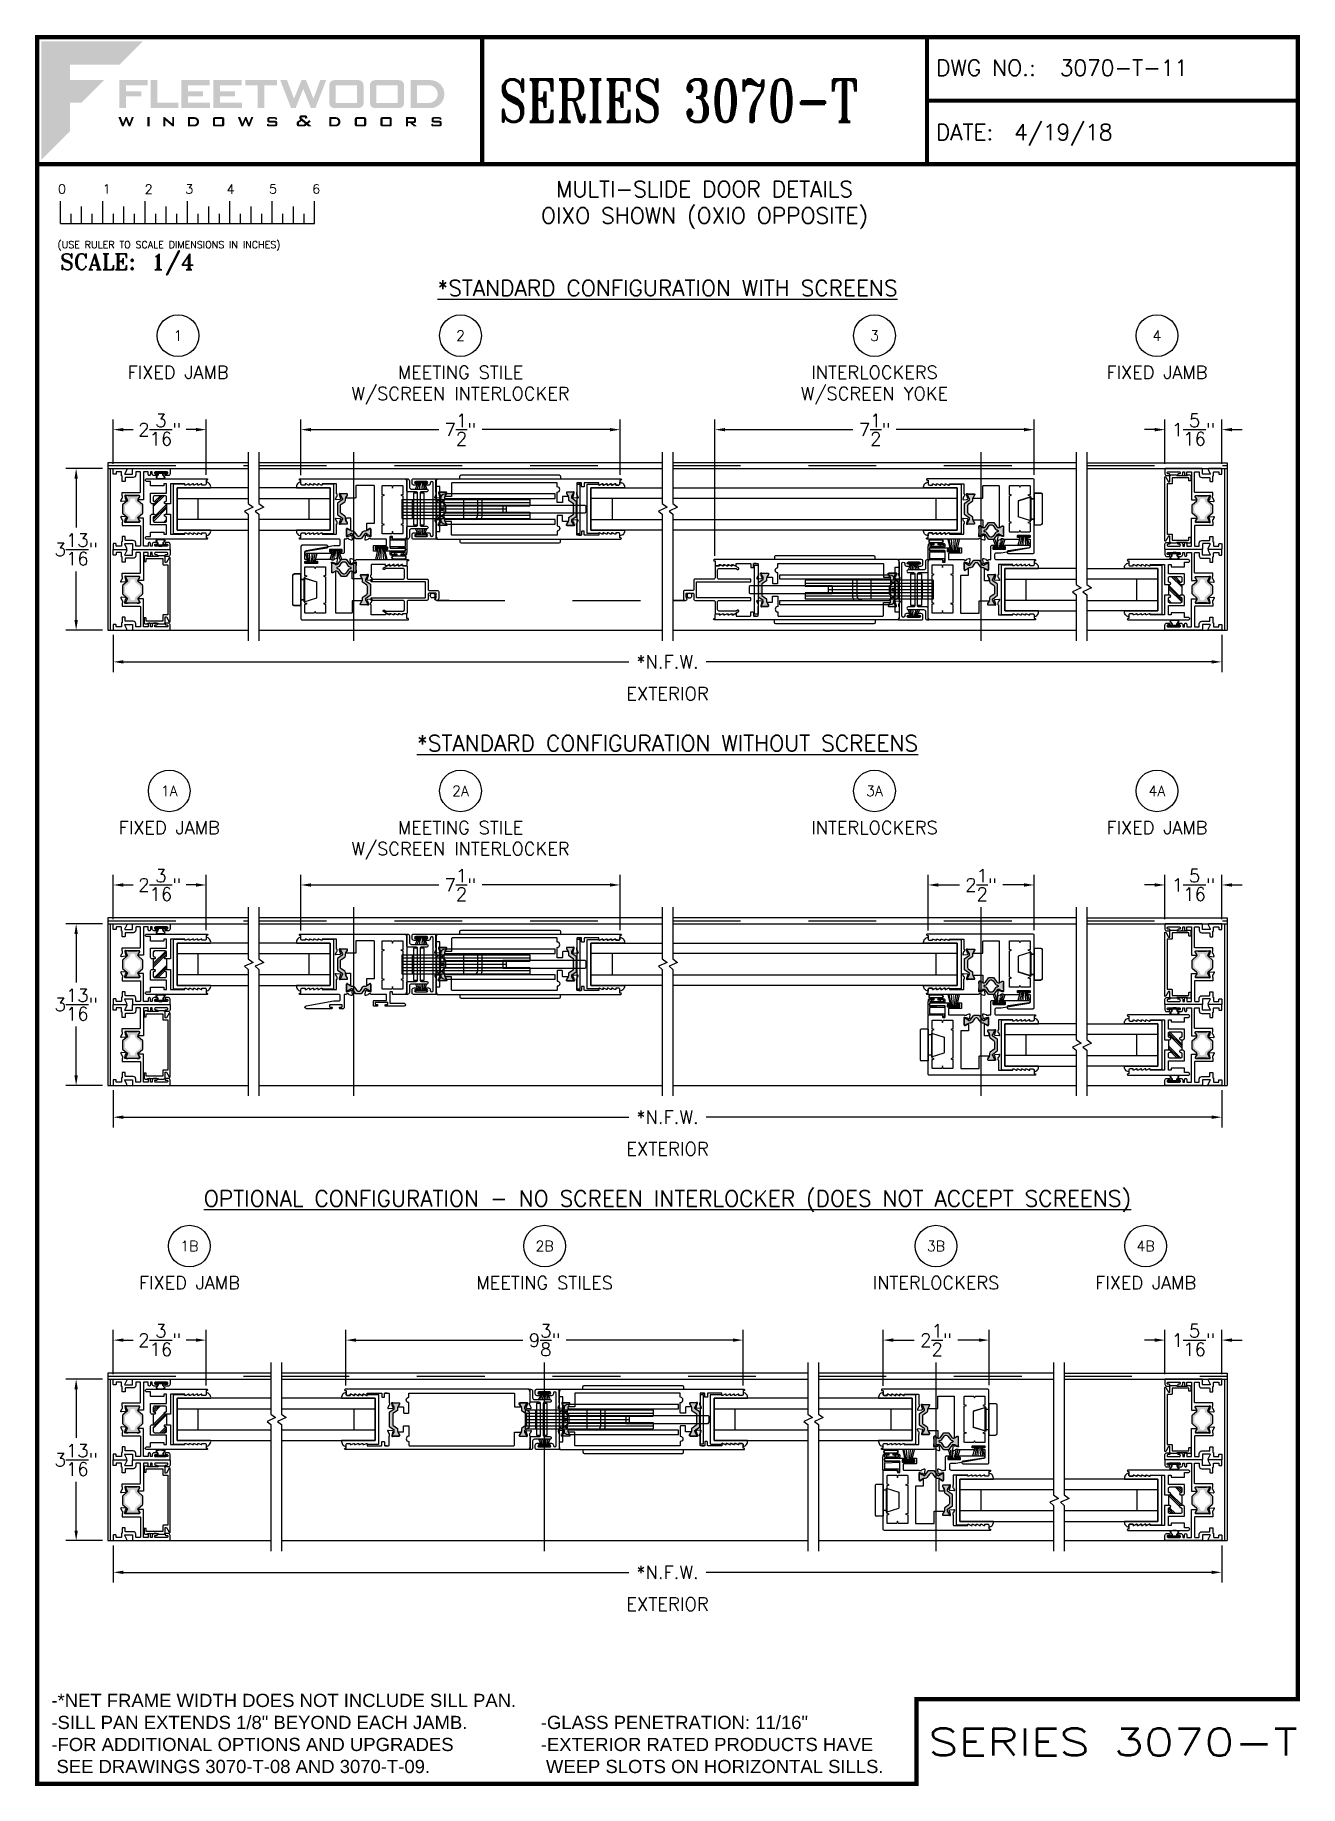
# Paper-space layout 'QUARTER SCALE' of a CAD drawing. Extents: x 0.4 to 7.8, y -0.1 to 10.2.
# The model-space entities are those that its viewports show. They can reach past a viewport. Long polylines and large blocks are cut down to what shows.
import ezdxf
from ezdxf.enums import TextEntityAlignment as Align

# ---------------------------------------------------------------- set-up
doc = ezdxf.new("R2010")
doc.units = 0
doc.header["$LTSCALE"] = 0.25
doc.header["$MEASUREMENT"] = 0
doc.linetypes.add('CENTER', pattern=[2, 1.25, -0.25, 0.25, -0.25])
doc.linetypes.add('HIDDEN', pattern=[0.375, 0.25, -0.125])
doc.layers.get('0').update_dxf_attribs({"linetype": 'CONTINUOUS'})
doc.layers.get('DEFPOINTS').update_dxf_attribs({"color": 1, "linetype": 'CONTINUOUS'})
for name, color, linetype in [('CL', 40, 'CENTER'), ('DIM', 7, 'CONTINUOUS'), ('ELEVATION TEXT', 7, 'CONTINUOUS'), ('FRAME', 1, 'CONTINUOUS'), ('GLASS', 7, 'CONTINUOUS'), ('HARDWARE', 7, 'CONTINUOUS'), ('I-STRUT', 7, 'CONTINUOUS'), ('MISC', 7, 'CONTINUOUS'), ('SASH', 5, 'CONTINUOUS'), ('SCREEN', 5, 'HIDDEN'), ('SEAL', 7, 'CONTINUOUS'), ('SILL-PAN', 7, 'CONTINUOUS'), ('TEXT', 7, 'CONTINUOUS'), ('TITLE_BLOCK', 7, 'CONTINUOUS'), ('VENT', 5, 'CONTINUOUS')]:
    doc.layers.add(name, color=color, linetype=linetype)
doc.layers.add('VP', color=40, linetype='CONTINUOUS', plot=False)
doc.layers.get('VP').off()
doc.styles.add('ROMANS', font='romans')
doc.styles.add('ROMANT', font='romant')
doc.styles.add('SIMPLEX-050', font='simplex.shx', dxfattribs={"height": 0.05})
doc.styles.add('SIMPLEX-094', font='simplex.shx', dxfattribs={"height": 0.094})
doc.styles.get("Standard").update_dxf_attribs({"font": 'simplex.shx'})
doc.dimstyles.new('QUARTER SCALE', dxfattribs={"dimtxt": 0.078, "dimasz": 0.06, "dimexe": 0.06, "dimexo": 0.031, "dimgap": 0.039, "dimtad": 0, "dimtih": 1, "dimtoh": 1, "dimdec": 4, "dimlfac": 4, "dimzin": 0, "dimdsep": 46, "dimlunit": 4, "dimtxsty": 'Standard', "dimcen": 0.09, "dimadec": 0, "dimazin": 0, "dimtfac": 1, "dimtdec": 4, "dimtofl": 0, "dimtmove": 0, "dimatfit": 3, "dimfxl": 0, "dimtolj": 1, "dimtzin": 0, "dimarcsym": 0})
doc.dimstyles.get("Standard").update_dxf_attribs({"dimtxt": 0.18, "dimasz": 0.18, "dimexe": 0.18, "dimexo": 0.0625, "dimgap": 0.09, "dimtad": 0, "dimtih": 1, "dimtoh": 1, "dimdec": 4, "dimzin": 0, "dimdsep": 46, "dimtxsty": 'Standard', "dimcen": 0.09, "dimadec": 0, "dimazin": 0, "dimtfac": 1, "dimtdec": 4, "dimtofl": 0, "dimtmove": 0, "dimatfit": 3, "dimfxl": 0, "dimtolj": 1, "dimtzin": 0, "dimarcsym": 0})

psp = doc.layouts.new('QUARTER SCALE')

# ---------------------------------------------------------------- texts
at = {"layer": 'ELEVATION TEXT'}
for s, height, p in [('%%U*STANDARD CONFIGURATION WITH SCREENS', 0.094, (4.113032, 8.726104)), ('EXTERIOR', 0.078, (4.113006, 6.331259)), ('%%U*STANDARD CONFIGURATION WITHOUT SCREENS', 0.094, (4.113032, 6.038604)), ('EXTERIOR', 0.078, (4.113006, 3.643759)), ('%%UOPTIONAL CONFIGURATION - NO SCREEN INTERLOCKER (DOES NOT ACCEPT SCREENS)', 0.094, (4.113032, 3.351104)), ('EXTERIOR', 0.078, (4.113008, 0.956259))]:
    psp.add_text(s, height=height, dxfattribs=at).set_placement(p, align=Align.MIDDLE_CENTER)
at = {"layer": 'TEXT'}
for s, insert, char_height, width, attachment_point in [('MULTI-SLIDE DOOR DETAILS\\POIXO SHOWN (OXIO OPPOSITE)', (4.331508, 9.35725), 0.094, 2.625, 2), ('\\A1;{\\fArial|b0|i0|c0|p34;-*NET FRAME WIDTH DOES NOT INCLUDE SILL PAN.\\P-SILL PAN EXTENDS 1/8" BEYOND EACH JAMB.\\P-FOR ADDITIONAL OPTIONS AND UPGRADES\\P SEE DRAWINGS 3070-T-08 AND 3070-T-09.}', (0.477831, -0.04225), 0.078, 2.8532611, 7), ('\\A1;{\\fArial|b0|i0|c0|p34;-GLASS PENETRATION: 11/16"\\P-EXTERIOR RATED PRODUCTS HAVE\\P WEEP SLOTS ON HORIZONTAL SILLS.}', (3.365406, -0.04225), 0.078, 2.8532611, 7)]:
    psp.add_mtext(s, dxfattribs=dict(at, insert=insert, char_height=char_height, width=width, attachment_point=attachment_point))

msp = doc.modelspace()

# ---------------------------------------------------------------- blocks, each defined once
blk = doc.blocks.new('*D81')
at = {"color": 0, "lineweight": -2}
for p, q in [((0.843, 3.99), (0.843, 3.771)), ((7.383, 3.99), (7.383, 3.771)), ((0.903, 3.831), (3.885, 3.831)), ((7.323, 3.831), (4.341, 3.831))]:
    blk.add_line(p, q, dxfattribs=at)
at = {"color": 0}
for points in [[(0.903, 3.841), (0.903, 3.821), (0.843, 3.831)], [(7.323, 3.841), (7.323, 3.821), (7.383, 3.831)]]:
    blk.add_solid(points, dxfattribs=at)
at = {"layer": 'DEFPOINTS', "color": 0}
for p in [(0.843, 4.021), (7.383, 4.021), (7.383, 3.831)]:
    blk.add_point(p, dxfattribs=at)
at = {"color": 0, "insert": (4.113, 3.831), "char_height": 0.078, "attachment_point": 5}
blk.add_mtext('\\A1;*N.F.W.', dxfattribs=at)
blk = doc.blocks.new('*D82')
at = {"color": 0, "lineweight": -2}
for p, q in [((6.988, 5.202), (6.928, 5.202)), ((7.048, 5.001), (7.048, 5.262)), ((7.383, 5.001), (7.383, 5.262)), ((7.443, 5.202), (7.503, 5.202))]:
    blk.add_line(p, q, dxfattribs=at)
at = {"color": 0}
for points in [[(6.988, 5.212), (6.988, 5.192), (7.048, 5.202)], [(7.443, 5.212), (7.443, 5.192), (7.383, 5.202)]]:
    blk.add_solid(points, dxfattribs=at)
at = {"layer": 'DEFPOINTS', "color": 0}
for p in [(7.048, 5.202), (7.048, 4.97), (7.383, 4.97)]:
    blk.add_point(p, dxfattribs=at)
at = {"color": 0, "insert": (7.216, 5.202), "char_height": 0.078, "attachment_point": 5}
blk.add_mtext('\\A1;1{\\H1.000000x;\\S5/16;}"', dxfattribs=at)
blk = doc.blocks.new('*D83')
at = {"color": 0, "lineweight": -2}
for p, q in [((5.651, 4.933), (5.651, 5.262)), ((5.711, 5.202), (5.835, 5.202)), ((6.216, 5.202), (6.091, 5.202)), ((6.276, 4.936), (6.276, 5.262))]:
    blk.add_line(p, q, dxfattribs=at)
at = {"color": 0}
for points in [[(5.711, 5.212), (5.711, 5.192), (5.651, 5.202)], [(6.216, 5.212), (6.216, 5.192), (6.276, 5.202)]]:
    blk.add_solid(points, dxfattribs=at)
at = {"layer": 'DEFPOINTS', "color": 0}
for p in [(6.276, 5.202), (5.651, 4.902), (6.276, 4.905)]:
    blk.add_point(p, dxfattribs=at)
at = {"color": 0, "insert": (5.963, 5.202), "char_height": 0.078, "attachment_point": 5}
blk.add_mtext('\\A1;2{\\H1.000000x;\\S1/2;}"', dxfattribs=at)
blk = doc.blocks.new('*D84')
at = {"color": 0, "lineweight": -2}
for p, q in [((1.95, 4.933), (1.95, 5.262)), ((2.01, 5.202), (2.763, 5.202)), ((3.773, 5.202), (3.02, 5.202)), ((3.833, 4.936), (3.833, 5.262))]:
    blk.add_line(p, q, dxfattribs=at)
at = {"color": 0}
for points in [[(2.01, 5.212), (2.01, 5.192), (1.95, 5.202)], [(3.773, 5.212), (3.773, 5.192), (3.833, 5.202)]]:
    blk.add_solid(points, dxfattribs=at)
at = {"layer": 'DEFPOINTS', "color": 0}
for p in [(3.833, 5.202), (1.95, 4.902), (3.833, 4.905)]:
    blk.add_point(p, dxfattribs=at)
at = {"color": 0, "insert": (2.891, 5.202), "char_height": 0.078, "attachment_point": 5}
blk.add_mtext('\\A1;7{\\H1.000000x;\\S1/2;}"', dxfattribs=at)
blk = doc.blocks.new('*D85')
at = {"layer": 'DEFPOINTS', "color": 0}
for p in [(1.391, 5.202), (0.843, 4.97), (1.391, 4.905)]:
    blk.add_point(p, dxfattribs=at)
at = {"layer": 'TEXT', "color": 0, "lineweight": -2}
for p, q in [((0.843, 5.001), (0.843, 5.262)), ((0.903, 5.202), (0.961, 5.202)), ((1.331, 5.202), (1.273, 5.202)), ((1.391, 4.936), (1.391, 5.262))]:
    blk.add_line(p, q, dxfattribs=at)
at = {"layer": 'TEXT', "color": 0}
for points in [[(0.903, 5.212), (0.903, 5.192), (0.843, 5.202)], [(1.331, 5.212), (1.331, 5.192), (1.391, 5.202)]]:
    blk.add_solid(points, dxfattribs=at)
at = {"layer": 'TEXT', "color": 0, "insert": (1.117, 5.202), "char_height": 0.078, "attachment_point": 5}
blk.add_mtext('\\A1;2{\\H1.000000x;\\S3/16;}"', dxfattribs=at)
blk = doc.blocks.new('sectball')
blk.add_circle((0, 0), 0.125)
blk.add_attdef('NO', text='', height=0.062).set_placement((0, 0), align=Align.MIDDLE_CENTER)
for tag, p in [('LINE1', (0, -0.259)), ('LINE2', (0, -0.386)), ('LINE3', (0, -0.521))]:
    blk.add_attdef(tag, text='', height=0.078).set_placement(p, align=Align.CENTER)
blk = doc.blocks.new('*D86')
at = {"color": 0, "lineweight": -2}
for p, q in [((0.843, 6.678), (0.843, 6.459)), ((7.383, 6.678), (7.383, 6.459)), ((0.903, 6.519), (3.885, 6.519)), ((7.323, 6.519), (4.341, 6.519))]:
    blk.add_line(p, q, dxfattribs=at)
at = {"color": 0}
for points in [[(0.903, 6.529), (0.903, 6.509), (0.843, 6.519)], [(7.323, 6.529), (7.323, 6.509), (7.383, 6.519)]]:
    blk.add_solid(points, dxfattribs=at)
at = {"layer": 'DEFPOINTS', "color": 0}
for p in [(0.843, 6.709), (7.383, 6.709), (7.383, 6.519)]:
    blk.add_point(p, dxfattribs=at)
at = {"color": 0, "insert": (4.113, 6.519), "char_height": 0.078, "attachment_point": 5}
blk.add_mtext('\\A1;*N.F.W.', dxfattribs=at)
blk = doc.blocks.new('*D87')
at = {"color": 0, "lineweight": -2}
for p, q in [((6.988, 7.89), (6.928, 7.89)), ((7.048, 7.689), (7.048, 7.95)), ((7.383, 7.689), (7.383, 7.95)), ((7.443, 7.89), (7.503, 7.89))]:
    blk.add_line(p, q, dxfattribs=at)
at = {"color": 0}
for points in [[(6.988, 7.9), (6.988, 7.88), (7.048, 7.89)], [(7.443, 7.9), (7.443, 7.88), (7.383, 7.89)]]:
    blk.add_solid(points, dxfattribs=at)
at = {"layer": 'DEFPOINTS', "color": 0}
for p in [(7.048, 7.89), (7.048, 7.658), (7.383, 7.658)]:
    blk.add_point(p, dxfattribs=at)
at = {"color": 0, "insert": (7.216, 7.89), "char_height": 0.078, "attachment_point": 5}
blk.add_mtext('\\A1;1{\\H1.000000x;\\S5/16;}"', dxfattribs=at)
blk = doc.blocks.new('*D88')
at = {"color": 0, "lineweight": -2}
for p, q in [((4.393, 7.146), (4.393, 7.95)), ((4.453, 7.89), (5.206, 7.89)), ((6.216, 7.89), (5.463, 7.89)), ((6.276, 7.624), (6.276, 7.95))]:
    blk.add_line(p, q, dxfattribs=at)
at = {"color": 0}
for points in [[(4.453, 7.9), (4.453, 7.88), (4.393, 7.89)], [(6.216, 7.9), (6.216, 7.88), (6.276, 7.89)]]:
    blk.add_solid(points, dxfattribs=at)
at = {"layer": 'DEFPOINTS', "color": 0}
for p in [(6.276, 7.89), (6.276, 7.593), (4.393, 7.115)]:
    blk.add_point(p, dxfattribs=at)
at = {"color": 0, "insert": (5.335, 7.89), "char_height": 0.078, "attachment_point": 5}
blk.add_mtext('\\A1;7{\\H1.000000x;\\S1/2;}"', dxfattribs=at)
blk = doc.blocks.new('*D89')
at = {"color": 0, "lineweight": -2}
for p, q in [((1.95, 7.621), (1.95, 7.95)), ((2.01, 7.89), (2.763, 7.89)), ((3.773, 7.89), (3.02, 7.89)), ((3.833, 7.623), (3.833, 7.95))]:
    blk.add_line(p, q, dxfattribs=at)
at = {"color": 0}
for points in [[(2.01, 7.9), (2.01, 7.88), (1.95, 7.89)], [(3.773, 7.9), (3.773, 7.88), (3.833, 7.89)]]:
    blk.add_solid(points, dxfattribs=at)
at = {"layer": 'DEFPOINTS', "color": 0}
for p in [(3.833, 7.89), (1.95, 7.59), (3.833, 7.592)]:
    blk.add_point(p, dxfattribs=at)
at = {"color": 0, "insert": (2.891, 7.89), "char_height": 0.078, "attachment_point": 5}
blk.add_mtext('\\A1;7{\\H1.000000x;\\S1/2;}"', dxfattribs=at)
blk = doc.blocks.new('*D90')
at = {"layer": 'DEFPOINTS', "color": 0}
for p in [(1.391, 7.89), (0.843, 7.658), (1.391, 7.592)]:
    blk.add_point(p, dxfattribs=at)
at = {"layer": 'TEXT', "color": 0, "lineweight": -2}
for p, q in [((0.843, 7.689), (0.843, 7.95)), ((0.903, 7.89), (0.961, 7.89)), ((1.331, 7.89), (1.273, 7.89)), ((1.391, 7.623), (1.391, 7.95))]:
    blk.add_line(p, q, dxfattribs=at)
at = {"layer": 'TEXT', "color": 0}
for points in [[(0.903, 7.9), (0.903, 7.88), (0.843, 7.89)], [(1.331, 7.9), (1.331, 7.88), (1.391, 7.89)]]:
    blk.add_solid(points, dxfattribs=at)
at = {"layer": 'TEXT', "color": 0, "insert": (1.117, 7.89), "char_height": 0.078, "attachment_point": 5}
blk.add_mtext('\\A1;2{\\H1.000000x;\\S3/16;}"', dxfattribs=at)
blk = doc.blocks.new('*D91')
at = {"color": 0, "lineweight": -2}
for p, q in [((0.78, 7.66), (0.564, 7.66)), ((0.624, 7.6), (0.624, 7.313)), ((0.624, 6.766), (0.624, 7.053)), ((0.78, 6.706), (0.564, 6.706))]:
    blk.add_line(p, q, dxfattribs=at)
at = {"color": 0}
for points in [[(0.614, 7.6), (0.634, 7.6), (0.624, 7.66)], [(0.614, 6.766), (0.634, 6.766), (0.624, 6.706)]]:
    blk.add_solid(points, dxfattribs=at)
at = {"layer": 'DEFPOINTS', "color": 0}
for p in [(0.811, 7.66), (0.624, 6.706), (0.811, 6.706)]:
    blk.add_point(p, dxfattribs=at)
at = {"color": 0, "insert": (0.624, 7.183), "char_height": 0.078, "attachment_point": 5}
blk.add_mtext('\\A1;3{\\H1.000000x;\\S13/16;}"', dxfattribs=at)
blk = doc.blocks.new('*D92')
at = {"color": 0, "lineweight": -2}
for p, q in [((0.843, 1.303), (0.843, 1.084)), ((7.383, 1.303), (7.383, 1.084)), ((0.903, 1.144), (3.885, 1.144)), ((7.323, 1.144), (4.341, 1.144))]:
    blk.add_line(p, q, dxfattribs=at)
at = {"color": 0}
for points in [[(0.903, 1.154), (0.903, 1.134), (0.843, 1.144)], [(7.323, 1.154), (7.323, 1.134), (7.383, 1.144)]]:
    blk.add_solid(points, dxfattribs=at)
at = {"layer": 'DEFPOINTS', "color": 0}
for p in [(0.843, 1.334), (7.383, 1.334), (7.383, 1.144)]:
    blk.add_point(p, dxfattribs=at)
at = {"color": 0, "insert": (4.113, 1.144), "char_height": 0.078, "attachment_point": 5}
blk.add_mtext('\\A1;*N.F.W.', dxfattribs=at)
blk = doc.blocks.new('*D93')
at = {"color": 0, "lineweight": -2}
for p, q in [((6.988, 2.515), (6.928, 2.515)), ((7.048, 2.314), (7.048, 2.575)), ((7.383, 2.314), (7.383, 2.575)), ((7.443, 2.515), (7.503, 2.515))]:
    blk.add_line(p, q, dxfattribs=at)
at = {"color": 0}
for points in [[(6.988, 2.525), (6.988, 2.505), (7.048, 2.515)], [(7.443, 2.525), (7.443, 2.505), (7.383, 2.515)]]:
    blk.add_solid(points, dxfattribs=at)
at = {"layer": 'DEFPOINTS', "color": 0}
for p in [(7.048, 2.515), (7.048, 2.283), (7.383, 2.283)]:
    blk.add_point(p, dxfattribs=at)
at = {"color": 0, "insert": (7.216, 2.515), "char_height": 0.078, "attachment_point": 5}
blk.add_mtext('\\A1;1{\\H1.000000x;\\S5/16;}"', dxfattribs=at)
blk = doc.blocks.new('*D94')
at = {"color": 0, "lineweight": -2}
for p, q in [((5.385, 2.246), (5.385, 2.575)), ((5.445, 2.515), (5.569, 2.515)), ((5.95, 2.515), (5.825, 2.515)), ((6.01, 2.249), (6.01, 2.575))]:
    blk.add_line(p, q, dxfattribs=at)
at = {"color": 0}
for points in [[(5.445, 2.525), (5.445, 2.505), (5.385, 2.515)], [(5.95, 2.525), (5.95, 2.505), (6.01, 2.515)]]:
    blk.add_solid(points, dxfattribs=at)
at = {"layer": 'DEFPOINTS', "color": 0}
for p in [(6.01, 2.515), (5.385, 2.215), (6.01, 2.218)]:
    blk.add_point(p, dxfattribs=at)
at = {"color": 0, "insert": (5.697, 2.515), "char_height": 0.078, "attachment_point": 5}
blk.add_mtext('\\A1;2{\\H1.000000x;\\S1/2;}"', dxfattribs=at)
blk = doc.blocks.new('*D95')
at = {"color": 0, "lineweight": -2}
for p, q in [((2.216, 2.248), (2.216, 2.575)), ((2.276, 2.515), (3.26, 2.515)), ((4.499, 2.515), (3.516, 2.515)), ((4.559, 2.248), (4.559, 2.575))]:
    blk.add_line(p, q, dxfattribs=at)
at = {"color": 0}
for points in [[(2.276, 2.525), (2.276, 2.505), (2.216, 2.515)], [(4.499, 2.525), (4.499, 2.505), (4.559, 2.515)]]:
    blk.add_solid(points, dxfattribs=at)
at = {"layer": 'DEFPOINTS', "color": 0}
for p in [(4.559, 2.515), (2.216, 2.217), (4.559, 2.217)]:
    blk.add_point(p, dxfattribs=at)
at = {"color": 0, "insert": (3.388, 2.515), "char_height": 0.078, "attachment_point": 5}
blk.add_mtext('\\A1;9{\\H1.000000x;\\S3/8;}"', dxfattribs=at)
blk = doc.blocks.new('*D96')
at = {"layer": 'DEFPOINTS', "color": 0}
for p in [(1.391, 2.515), (0.843, 2.283), (1.391, 2.217)]:
    blk.add_point(p, dxfattribs=at)
at = {"layer": 'TEXT', "color": 0, "lineweight": -2}
for p, q in [((0.843, 2.314), (0.843, 2.575)), ((0.903, 2.515), (0.961, 2.515)), ((1.331, 2.515), (1.273, 2.515)), ((1.391, 2.248), (1.391, 2.575))]:
    blk.add_line(p, q, dxfattribs=at)
at = {"layer": 'TEXT', "color": 0}
for points in [[(0.903, 2.525), (0.903, 2.505), (0.843, 2.515)], [(1.331, 2.525), (1.331, 2.505), (1.391, 2.515)]]:
    blk.add_solid(points, dxfattribs=at)
at = {"layer": 'TEXT', "color": 0, "insert": (1.117, 2.515), "char_height": 0.078, "attachment_point": 5}
blk.add_mtext('\\A1;2{\\H1.000000x;\\S3/16;}"', dxfattribs=at)
blk = doc.blocks.new('Quarter')
for p, q in [((0.137, -0.35), (0.137, -0.219)), ((0.2, -0.35), (0.2, -0.294)), ((0.262, -0.35), (0.262, -0.249)), ((0.325, -0.35), (0.325, -0.294)), ((0.387, -0.35), (0.387, -0.219)), ((0.45, -0.35), (0.45, -0.294)), ((0.512, -0.35), (0.512, -0.249)), ((0.575, -0.35), (0.575, -0.294)), ((0.637, -0.35), (0.637, -0.219)), ((0.7, -0.35), (0.7, -0.294)), ((0.762, -0.35), (0.762, -0.249)), ((0.825, -0.35), (0.825, -0.294)), ((0.887, -0.35), (0.887, -0.219)), ((0.95, -0.35), (0.95, -0.294)), ((1.012, -0.35), (1.012, -0.249)), ((1.075, -0.35), (1.075, -0.294)), ((1.137, -0.35), (1.137, -0.219)), ((1.2, -0.35), (1.2, -0.294)), ((1.262, -0.35), (1.262, -0.249)), ((1.325, -0.35), (1.325, -0.294)), ((1.387, -0.35), (1.387, -0.219)), ((1.45, -0.35), (1.45, -0.294)), ((1.512, -0.35), (1.512, -0.249)), ((1.575, -0.35), (1.575, -0.294)), ((1.637, -0.35), (1.637, -0.219)), ((0.137, -0.35), (1.637, -0.35))]:
    blk.add_line(p, q)
for s, p in [('0', (0.123, -0.174)), ('1', (0.387, -0.174)), ('2', (0.634, -0.175)), ('3', (0.874, -0.174)), ('4', (1.118, -0.175)), ('5', (1.368, -0.174)), ('6', (1.623, -0.174))]:
    blk.add_text(s, height=0.055).set_placement(p)
at = {"style": 'ROMANS'}
blk.add_text('(USE RULER TO SCALE DIMENSIONS IN INCHES)', height=0.04115, dxfattribs=at).set_placement((0.12, -0.495))
blk = doc.blocks.new('Fleetwood_Logo_6-10-15')
h = blk.add_hatch(color=154)
h.dxf.hatch_style = 1
h.paths.add_polyline_path([(0.2526, -0.0017), (0.0019, -0.0017), (0.0019, -0.2942), (0.0725, -0.2236), (0.0725, -0.1535), (0.1007, -0.1535), (0.1567, -0.0976), (0.0725, -0.0976), (0.0725, -0.0596), (0.1946, -0.0596)])
h = blk.add_hatch(color=252)
h.dxf.hatch_style = 1
h.paths.add_polyline_path([(0.2487, -0.1256), (0.2112, -0.1256), (0.2112, -0.1102), (0.2647, -0.1102), (0.2647, -0.0976), (0.1946, -0.0976), (0.1946, -0.1667), (0.2112, -0.1667), (0.2112, -0.1377), (0.2487, -0.1377)])
h = blk.add_hatch(color=252)
h.dxf.hatch_style = 1
h.paths.add_polyline_path([(0.2886, -0.0976), (0.272, -0.0976), (0.272, -0.1667), (0.3401, -0.1667), (0.3401, -0.1535), (0.2886, -0.1535)])
h = blk.add_hatch(color=252)
h.dxf.hatch_style = 1
h.paths.add_polyline_path([(0.4175, -0.0976), (0.3474, -0.0976), (0.3474, -0.1667), (0.4185, -0.1667), (0.4185, -0.1534), (0.364, -0.1534), (0.364, -0.1377), (0.4015, -0.1377), (0.4015, -0.1256), (0.364, -0.1256), (0.364, -0.1102), (0.4175, -0.1102)])
h = blk.add_hatch(color=252)
h.dxf.hatch_style = 1
h.paths.add_polyline_path([(0.4965, -0.0976), (0.4264, -0.0976), (0.4264, -0.1667), (0.4975, -0.1667), (0.4975, -0.1534), (0.443, -0.1534), (0.443, -0.1377), (0.4804, -0.1377), (0.4804, -0.1256), (0.443, -0.1256), (0.443, -0.1102), (0.4965, -0.1102)])
h = blk.add_hatch(color=252)
h.dxf.hatch_style = 1
h.paths.add_polyline_path([(0.5842, -0.0976), (0.5054, -0.0976), (0.5054, -0.1102), (0.5365, -0.1102), (0.5365, -0.1667), (0.5531, -0.1667), (0.5531, -0.1102), (0.5842, -0.1102)])
h = blk.add_hatch(color=252)
h.dxf.hatch_style = 1
h.paths.add_polyline_path([(0.6089, -0.0976), (0.5921, -0.0976), (0.6188, -0.1667), (0.63, -0.1667), (0.6489, -0.1192), (0.6679, -0.1667), (0.6789, -0.1667), (0.7056, -0.0976), (0.6908, -0.0976), (0.6742, -0.1433), (0.6558, -0.0976), (0.6446, -0.0976), (0.6261, -0.1433)])
h = blk.add_hatch(color=252)
h.dxf.hatch_style = 1
h.paths.add_polyline_path([(0.7853, -0.0976), (0.726, -0.0976, 0.414214), (0.7133, -0.1102), (0.7133, -0.154, 0.414214), (0.726, -0.1667), (0.7853, -0.1667, 0.414214), (0.798, -0.154), (0.798, -0.1102, 0.414214)])
h.paths.add_polyline_path([(0.7819, -0.1102), (0.7819, -0.154), (0.7294, -0.154), (0.7294, -0.1102)], flags=16)
h = blk.add_hatch(color=252)
h.dxf.hatch_style = 1
h.paths.add_polyline_path([(0.8856, -0.0976), (0.8262, -0.0976, 0.414214), (0.8136, -0.1102), (0.8136, -0.154, 0.414214), (0.8262, -0.1667), (0.8856, -0.1667, 0.414214), (0.8982, -0.154), (0.8982, -0.1102, 0.414214)])
h.paths.add_polyline_path([(0.8822, -0.1102), (0.8822, -0.154), (0.8296, -0.154), (0.8296, -0.1102)], flags=16)
h = blk.add_hatch(color=252)
h.dxf.hatch_style = 1
h.paths.add_polyline_path([(0.9632, -0.0976), (0.914, -0.0976), (0.914, -0.1667), (0.9632, -0.1667, 1)])
h.paths.add_polyline_path([(0.9301, -0.1102), (0.9593, -0.1102, -1), (0.9593, -0.154), (0.9301, -0.154)], flags=16)
h = blk.add_hatch(color=7)
h.dxf.hatch_style = 1
h.paths.add_polyline_path([(0.2301, -0.1891), (0.2251, -0.1891), (0.2196, -0.2043), (0.2134, -0.1891), (0.2097, -0.1891), (0.2035, -0.2043), (0.1978, -0.1891), (0.1922, -0.1891), (0.2011, -0.2121), (0.2048, -0.2121), (0.2112, -0.1963), (0.2175, -0.2121), (0.2212, -0.2121)])
h = blk.add_hatch(color=7)
h.dxf.hatch_style = 1
h.paths.add_polyline_path([(0.2691, -0.1891), (0.2637, -0.1891), (0.2637, -0.2118), (0.2637, -0.2121), (0.2691, -0.2121)])
h = blk.add_hatch(color=7)
h.dxf.hatch_style = 1
h.paths.add_polyline_path([(0.3077, -0.1964), (0.3259, -0.2121), (0.3298, -0.2121), (0.3298, -0.1891), (0.325, -0.1891), (0.325, -0.2047), (0.3067, -0.1891), (0.3029, -0.1891), (0.3029, -0.2121), (0.3077, -0.2121)])
h = blk.add_hatch(color=7)
h.dxf.hatch_style = 1
h.paths.add_polyline_path([(0.3801, -0.1891), (0.3637, -0.1891), (0.3637, -0.2121), (0.3801, -0.2121, 1)])
h.paths.add_polyline_path([(0.3691, -0.2079), (0.3691, -0.1933), (0.3788, -0.1933, -1), (0.3788, -0.2079)], flags=16)
h = blk.add_hatch(color=7)
h.dxf.hatch_style = 1
h.paths.add_polyline_path([(0.4537, -0.2079), (0.4537, -0.1933, 0.414214), (0.4495, -0.1891), (0.4297, -0.1891, 0.414214), (0.4255, -0.1933), (0.4255, -0.2079, 0.414214), (0.4297, -0.2121), (0.4495, -0.2121, 0.414214)])
h.paths.add_polyline_path([(0.4308, -0.2079), (0.4308, -0.1933), (0.4484, -0.1933), (0.4484, -0.2079)], flags=16)
h = blk.add_hatch(color=7)
h.dxf.hatch_style = 1
h.paths.add_polyline_path([(0.5253, -0.1891), (0.5203, -0.1891), (0.5148, -0.2043), (0.5087, -0.1891), (0.5049, -0.1891), (0.4988, -0.2043), (0.493, -0.1891), (0.4874, -0.1891), (0.4963, -0.2121), (0.5001, -0.2121), (0.5064, -0.1963), (0.5127, -0.2121), (0.5164, -0.2121)])
h = blk.add_hatch(color=7)
h.dxf.hatch_style = 1
h.paths.add_polyline_path([(0.5801, -0.1891), (0.5643, -0.1891, 0.414214), (0.56, -0.1933), (0.56, -0.1981, 0.414214), (0.5643, -0.2024), (0.58, -0.2024), (0.58, -0.2078), (0.5637, -0.2078), (0.5637, -0.2052), (0.5591, -0.2062), (0.5591, -0.2078, 0.414214), (0.5634, -0.2121), (0.5805, -0.2121, 0.414214), (0.5848, -0.2078), (0.5848, -0.2024, 0.414214), (0.5805, -0.1982), (0.5648, -0.1982), (0.5648, -0.193), (0.5798, -0.193), (0.5798, -0.1958), (0.5843, -0.1948), (0.5843, -0.1933, 0.414214)])
h = blk.add_hatch(color=7)
h.dxf.hatch_style = 1
h.paths.add_polyline_path([(0.645, -0.1913, -0.222262), (0.6447, -0.1906), (0.6447, -0.1892), (0.6535, -0.1892), (0.6535, -0.193), (0.6587, -0.1918), (0.6587, -0.189, 0.414214), (0.6544, -0.1847), (0.6437, -0.1847, 0.414214), (0.6394, -0.189), (0.6394, -0.1922, 0.222262), (0.6407, -0.1948), (0.6415, -0.1955), (0.6345, -0.1998, 0.260684), (0.6329, -0.2027), (0.6329, -0.2078, 0.414214), (0.6372, -0.2121), (0.6514, -0.2121, 0.17577), (0.6536, -0.2113), (0.657, -0.2085), (0.6614, -0.2121), (0.6699, -0.2121), (0.6613, -0.2049), (0.6676, -0.1997), (0.6637, -0.1964), (0.6574, -0.2017)])
h.paths.add_polyline_path([(0.6532, -0.2052), (0.6509, -0.2072, -0.17577), (0.6502, -0.2074), (0.6382, -0.2074), (0.6382, -0.2033, -0.260684), (0.6387, -0.2025), (0.6451, -0.1985)], flags=16)
h = blk.add_hatch(color=7)
h.dxf.hatch_style = 1
h.paths.add_polyline_path([(0.7294, -0.1891), (0.713, -0.1891), (0.713, -0.2121), (0.7294, -0.2121, 1)])
h.paths.add_polyline_path([(0.7184, -0.2079), (0.7184, -0.1933), (0.7281, -0.1933, -1), (0.7281, -0.2079)], flags=16)
h = blk.add_hatch(color=7)
h.dxf.hatch_style = 1
h.paths.add_polyline_path([(0.8045, -0.2079), (0.8045, -0.1933, 0.414214), (0.8003, -0.1891), (0.7805, -0.1891, 0.414214), (0.7763, -0.1933), (0.7763, -0.2079, 0.414214), (0.7805, -0.2121), (0.8003, -0.2121, 0.414214)])
h.paths.add_polyline_path([(0.7816, -0.2079), (0.7816, -0.1933), (0.7992, -0.1933), (0.7992, -0.2079)], flags=16)
h = blk.add_hatch(color=7)
h.dxf.hatch_style = 1
h.paths.add_polyline_path([(0.8678, -0.2079), (0.8678, -0.1933, 0.414214), (0.8636, -0.1891), (0.8438, -0.1891, 0.414214), (0.8396, -0.1933), (0.8396, -0.2079, 0.414214), (0.8438, -0.2121), (0.8636, -0.2121, 0.414214)])
h.paths.add_polyline_path([(0.8449, -0.2079), (0.8449, -0.1933), (0.8624, -0.1933), (0.8624, -0.2079)], flags=16)
h = blk.add_hatch(color=7)
h.dxf.hatch_style = 1
h.paths.add_polyline_path([(0.9277, -0.1993), (0.9277, -0.1933, 0.414214), (0.9235, -0.1891), (0.9028, -0.1891), (0.9028, -0.2121), (0.9082, -0.2121), (0.9082, -0.2035), (0.9131, -0.2035), (0.9224, -0.2121), (0.9303, -0.2121), (0.9197, -0.2035), (0.9235, -0.2035, 0.414214)])
h.paths.add_polyline_path([(0.9082, -0.1993), (0.9082, -0.1933), (0.9214, -0.1933, -0.414214), (0.9224, -0.1943), (0.9224, -0.1983, -0.414214), (0.9214, -0.1993)], flags=16)
h = blk.add_hatch(color=7)
h.dxf.hatch_style = 1
h.paths.add_polyline_path([(0.9867, -0.1982), (0.971, -0.1982), (0.971, -0.193), (0.9859, -0.193), (0.9859, -0.1958), (0.9905, -0.1948), (0.9905, -0.1933, 0.414214), (0.9863, -0.1891), (0.9705, -0.1891, 0.414214), (0.9662, -0.1933), (0.9662, -0.1981, 0.414214), (0.9705, -0.2024), (0.9862, -0.2024), (0.9862, -0.2078), (0.9699, -0.2078), (0.9699, -0.2052), (0.9653, -0.2062), (0.9653, -0.2078, 0.414214), (0.9696, -0.2121), (0.9867, -0.2121, 0.414214), (0.991, -0.2078), (0.991, -0.2024, 0.414214)])
blk = doc.blocks.new('A-SIZE_P_QS')
at = {"const_width": 0.025}
blk.add_lwpolyline([(7.751, 0.5), (7.751, 10.312), (0.313, 10.312), (0.313, 0), (5.501, 0), (5.501, 0.5)], close=True, dxfattribs=at)
for points in [[(2.938, 10.312), (2.938, 9.562)], [(5.563, 10.312), (5.563, 9.562)], [(5.563, 9.937), (7.751, 9.937)], [(0.313, 9.562), (7.751, 9.562)]]:
    blk.add_lwpolyline(points, dxfattribs=at)
at = {"xscale": 2.387023416083395, "yscale": 2.387023416083395, "zscale": 2.387023416083395}
blk.add_blockref('Fleetwood_Logo_6-10-15', (0.334, 10.291), dxfattribs=at)
blk.add_blockref('Quarter', (0.313, 9.562))
at = {"style": 'SIMPLEX-094'}
for s, p in [('DWG NO.:', (5.617, 10.084)), ('DATE:', (5.616, 9.704))]:
    blk.add_text(s, height=0.094, dxfattribs=at).set_placement(p)
for tag, p, style in [('DWG_NO', (6.346, 10.084), 'SIMPLEX-094'), ('DATE', (6.077, 9.704), 'SIMPLEX-094'), ('SCALE', (0.988, 8.939), 'ROMANT')]:
    blk.add_attdef(tag, p, '', height=0.094, dxfattribs=dict(style=style))
for tag, height, style, width, p, p2 in [('DWG_NO_F', 0.094, 'SIMPLEX-094', 1.745692, (6.347, 10.084), (7.683, 10.084)), ('PRODUCT', 0.25, 'ROMANT', 1.349007, (3.038, 9.812), (5.463, 9.812)), ('PRODUCT', 0.16, 'SIMPLEX-050', 20.447274, (5.57, 0.167), (7.751, 0.167))]:
    blk.add_attdef(tag, text='', height=height, dxfattribs=dict(style=style, width=width)).set_placement(p, p2, align=Align.FIT)
at = {"layer": 'TITLE_BLOCK', "style": 'ROMANT'}
blk.add_text('SCALE:', height=0.094, dxfattribs=at).set_placement((0.449, 8.939))
blk = doc.blocks.new('*D97')
at = {"color": 0, "lineweight": -2}
for p, q in [((0.78, 4.973), (0.564, 4.973)), ((0.624, 4.913), (0.624, 4.626)), ((0.624, 4.079), (0.624, 4.366)), ((0.78, 4.019), (0.564, 4.019))]:
    blk.add_line(p, q, dxfattribs=at)
at = {"color": 0}
for points in [[(0.614, 4.913), (0.634, 4.913), (0.624, 4.973)], [(0.614, 4.079), (0.634, 4.079), (0.624, 4.019)]]:
    blk.add_solid(points, dxfattribs=at)
at = {"layer": 'DEFPOINTS', "color": 0}
for p in [(0.811, 4.973), (0.624, 4.019), (0.811, 4.019)]:
    blk.add_point(p, dxfattribs=at)
at = {"color": 0, "insert": (0.624, 4.496), "char_height": 0.078, "attachment_point": 5}
blk.add_mtext('\\A1;3{\\H1.000000x;\\S13/16;}"', dxfattribs=at)
blk = doc.blocks.new('*D98')
at = {"color": 0, "lineweight": -2}
for p, q in [((0.78, 2.285), (0.564, 2.285)), ((0.624, 2.225), (0.624, 1.938)), ((0.624, 1.391), (0.624, 1.678)), ((0.78, 1.331), (0.564, 1.331))]:
    blk.add_line(p, q, dxfattribs=at)
at = {"color": 0}
for points in [[(0.614, 2.225), (0.634, 2.225), (0.624, 2.285)], [(0.614, 1.391), (0.634, 1.391), (0.624, 1.331)]]:
    blk.add_solid(points, dxfattribs=at)
at = {"layer": 'DEFPOINTS', "color": 0}
for p in [(0.811, 2.285), (0.624, 1.331), (0.811, 1.331)]:
    blk.add_point(p, dxfattribs=at)
at = {"color": 0, "insert": (0.624, 1.808), "char_height": 0.078, "attachment_point": 5}
blk.add_mtext('\\A1;3{\\H1.000000x;\\S13/16;}"', dxfattribs=at)
blk = doc.blocks.new('3711-JAMB')
h = blk.add_hatch(color=7)
h.dxf.hatch_style = 1
edge = h.paths.add_edge_path(flags=16)
edge.add_arc((-0.976, -0.753), 0.0472, -50.0002, 0, ccw=False)
edge.add_line((-0.945, -0.789), (-1.041, -0.87))
edge.add_arc((-1.011, -0.906), 0.0472, 129.9998, 180)
edge.add_line((-1.058, -0.906), (-1.058, -1.002))
edge.add_arc((-1.011, -1.002), 0.0472, 180, 230.0002)
edge.add_line((-1.041, -1.038), (-0.945, -1.119))
edge.add_arc((-0.976, -1.155), 0.0472, 0, 50.0002, ccw=False)
edge.add_line((-0.928, -1.155), (-0.928, -1.165))
edge.add_arc((-0.893, -1.165), 0.0355, 180.7985, 270)
edge.add_line((-0.893, -1.2), (-0.853, -1.2))
edge.add_arc((-0.853, -1.165), 0.0355, 270, 359.2015)
edge.add_line((-0.818, -1.165), (-0.818, -1.155))
edge.add_arc((-0.77, -1.155), 0.0472, 129.9998, 180, ccw=False)
edge.add_line((-0.801, -1.119), (-0.705, -1.038))
edge.add_arc((-0.735, -1.002), 0.0472, 309.9998, 360)
edge.add_line((-0.688, -1.002), (-0.688, -0.906))
edge.add_arc((-0.735, -0.906), 0.0472, 360, 410.0002)
edge.add_line((-0.705, -0.87), (-0.801, -0.789))
edge.add_arc((-0.77, -0.753), 0.0472, 180, 230.0002, ccw=False)
edge.add_line((-0.818, -0.753), (-0.818, -0.743))
edge.add_arc((-0.853, -0.743), 0.0355, 0.7985, 90)
edge.add_line((-0.853, -0.708), (-0.893, -0.708))
edge.add_arc((-0.893, -0.743), 0.0355, 90, 179.2015)
edge.add_line((-0.928, -0.743), (-0.928, -0.753))
edge = h.paths.add_edge_path()
edge.add_arc((-0.719, -0.744), 0.0302, 149.9999, 229.9998)
edge.add_line((-0.738, -0.767), (-0.644, -0.847))
edge.add_arc((-0.663, -0.87), 0.0302, 0, 49.9998, ccw=False)
edge.add_line((-0.633, -0.87), (-0.633, -1.038))
edge.add_arc((-0.663, -1.038), 0.0302, 310.0002, 360, ccw=False)
edge.add_line((-0.644, -1.061), (-0.738, -1.141))
edge.add_arc((-0.719, -1.164), 0.0302, 130.0002, 210.0001)
edge.add_line((-0.745, -1.179), (-0.712, -1.237))
edge.add_arc((-0.722, -1.243), 0.0119, 0, 30.0001, ccw=False)
edge.add_line((-0.71, -1.243), (-0.71, -1.257))
edge.add_arc((-0.722, -1.257), 0.0119, -89.931, 0.069, ccw=False)
edge.add_line((-0.722, -1.269), (-0.765, -1.269))
edge.add_arc((-0.765, -1.259), 0.00991, 216.8699, 270, ccw=False)
edge.add_line((-0.773, -1.265), (-0.973, -1.265))
edge.add_arc((-0.981, -1.259), 0.00991, 270, 323.1301, ccw=False)
edge.add_line((-0.981, -1.269), (-1.024, -1.269))
edge.add_arc((-1.024, -1.257), 0.0119, 180, 270, ccw=False)
edge.add_line((-1.036, -1.257), (-1.036, -1.243))
edge.add_arc((-1.024, -1.243), 0.0119, 149.9999, 180, ccw=False)
edge.add_line((-1.034, -1.237), (-1.001, -1.179))
edge.add_arc((-1.027, -1.164), 0.0302, 329.9999, 409.9998)
edge.add_line((-1.008, -1.141), (-1.102, -1.061))
edge.add_arc((-1.083, -1.038), 0.0302, 180, 229.9998, ccw=False)
edge.add_line((-1.113, -1.038), (-1.113, -0.87))
edge.add_arc((-1.083, -0.87), 0.0302, 130.0002, 180, ccw=False)
edge.add_line((-1.102, -0.847), (-1.008, -0.767))
edge.add_arc((-1.027, -0.744), 0.0302, 310.0002, 390.0001)
edge.add_line((-1.001, -0.729), (-1.034, -0.671))
edge.add_arc((-1.024, -0.665), 0.0119, 180, 210.0001, ccw=False)
edge.add_line((-1.036, -0.665), (-1.036, -0.651))
edge.add_arc((-1.024, -0.651), 0.0119, 90, 180, ccw=False)
edge.add_line((-1.024, -0.639), (-0.981, -0.639))
edge.add_arc((-0.981, -0.649), 0.00991, 36.8699, 90, ccw=False)
edge.add_line((-0.973, -0.643), (-0.773, -0.643))
edge.add_arc((-0.765, -0.649), 0.00991, 90, 143.1301, ccw=False)
edge.add_line((-0.765, -0.639), (-0.722, -0.639))
edge.add_arc((-0.722, -0.651), 0.0119, -0.069, 89.931, ccw=False)
edge.add_line((-0.71, -0.651), (-0.71, -0.665))
edge.add_arc((-0.722, -0.665), 0.0119, -30.0001, 0, ccw=False)
edge.add_line((-0.712, -0.671), (-0.745, -0.729))
for points in [[(-1.037, -0.21), (-1.039, -0.21, 0.414214), (-1.049, -0.22), (-1.049, -0.294, -0.414214), (-1.059, -0.304), (-1.114, -0.304, -0.414214), (-1.124, -0.294), (-1.124, -0.175), (-1.138, -0.175), (-1.138, -0.085, 0.414214), (-1.148, -0.075), (-1.255, -0.075, 0.414214), (-1.265, -0.085), (-1.265, -0.125, -0.414214), (-1.275, -0.135), (-1.323, -0.135, -0.414214), (-1.333, -0.125), (-1.333, -0.01, -0.414214), (-1.323, 0), (-1.026, 0, -0.546624), (-1.011, -0.023), (-1.062, -0.121, 0.546624), (-1.053, -0.135), (-0.885, -0.135, 0.414214), (-0.875, -0.125), (-0.875, -0.01, -0.414214), (-0.865, 0), (0, 0, -0.414214), (0.01, -0.01), (0.01, -0.125, -0.414214), (-0.03, -0.165), (-0.09, -0.165, -0.414214), (-0.11, -0.145, -0.414214), (-0.09, -0.125), (-0.07, -0.125, 0.414214), (-0.045, -0.1), (-0.045, -0.1, 0.414214), (-0.07, -0.075), (-0.331, -0.075, 0.414214), (-0.355, -0.1), (-0.355, -0.1, 0.414214), (-0.331, -0.125), (-0.31, -0.125, -0.414214), (-0.29, -0.145), (-0.29, -0.145, -0.414214), (-0.309, -0.165), (-0.37, -0.165, -0.414214), (-0.41, -0.125), (-0.41, -0.075), (-0.455, -0.075), (-0.455, -0.14, -0.414214), (-0.48, -0.165), (-0.48, -0.165, -0.414214), (-0.505, -0.141), (-0.505, -0.075), (-0.615, -0.075), (-0.615, -0.737), (-0.736, -0.737, -0.585524), (-0.742, -0.725), (-0.708, -0.665, 0.137872), (-0.706, -0.659), (-0.706, -0.651, 0.414214), (-0.718, -0.639), (-1.032, -0.639, -0.213422), (-1.04, -0.635, 0.6885), (-1.061, -0.643), (-1.061, -0.649, 0.065543), (-1.061, -0.652), (-1.04, -0.728, 0.267949), (-1.032, -0.736), (-1.028, -0.737, -0.57735), (-1.024, -0.751), (-1.038, -0.765, -0.176327), (-1.046, -0.768), (-1.139, -0.777, -0.548619), (-1.151, -0.761), (-1.131, -0.705, -0.263725), (-1.122, -0.698, 0.359508), (-1.112, -0.686), (-1.112, -0.651, 0.414214), (-1.124, -0.639), (-1.124, -0.564), (-0.7, -0.564, 0.414214), (-0.69, -0.554), (-0.69, -0.085, 0.414214), (-0.7, -0.075), (-0.79, -0.075, 0.414214), (-0.8, -0.085), (-0.8, -0.15, -0.414214), (-0.86, -0.21), (-1.039, -0.21)], [(-1.037, -1.698), (-1.039, -1.698, -0.414214), (-1.049, -1.688), (-1.049, -1.614, 0.414214), (-1.059, -1.604), (-1.114, -1.604, 0.414214), (-1.124, -1.614), (-1.124, -1.733), (-1.138, -1.733), (-1.138, -1.823, -0.414214), (-1.148, -1.833), (-1.255, -1.833, -0.414214), (-1.265, -1.823), (-1.265, -1.783, 0.414214), (-1.275, -1.773), (-1.323, -1.773, 0.414214), (-1.333, -1.783), (-1.333, -1.898, 0.414214), (-1.323, -1.908), (-1.026, -1.908, 0.546624), (-1.011, -1.885), (-1.062, -1.787, -0.546624), (-1.053, -1.773), (-0.885, -1.773, -0.414214), (-0.875, -1.783), (-0.875, -1.898, 0.414214), (-0.865, -1.908), (0, -1.908, 0.414214), (0.01, -1.898), (0.01, -1.783, 0.414214), (-0.03, -1.743), (-0.09, -1.743, 0.414214), (-0.11, -1.763, 0.414214), (-0.09, -1.783), (-0.07, -1.783, -0.414214), (-0.045, -1.808), (-0.045, -1.808, -0.414214), (-0.07, -1.833), (-0.331, -1.833, -0.414214), (-0.355, -1.808), (-0.355, -1.808, -0.414214), (-0.331, -1.783), (-0.31, -1.783, 0.414214), (-0.29, -1.763), (-0.29, -1.763, 0.414214), (-0.309, -1.743), (-0.37, -1.743, 0.414214), (-0.41, -1.783), (-0.41, -1.833), (-0.455, -1.833), (-0.455, -1.768, 0.414214), (-0.48, -1.743), (-0.48, -1.743, 0.414214), (-0.505, -1.767), (-0.505, -1.833), (-0.615, -1.833), (-0.615, -1.171), (-0.736, -1.171, 0.585524), (-0.742, -1.183), (-0.708, -1.243, -0.137872), (-0.706, -1.249), (-0.706, -1.257, -0.414214), (-0.718, -1.269), (-1.032, -1.269, 0.213422), (-1.04, -1.273, -0.6885), (-1.061, -1.265), (-1.061, -1.259, -0.065543), (-1.061, -1.256), (-1.04, -1.18, -0.267949), (-1.032, -1.172), (-1.028, -1.171, 0.57735), (-1.024, -1.157), (-1.038, -1.143, 0.176327), (-1.046, -1.14), (-1.139, -1.131, 0.548619), (-1.151, -1.147), (-1.131, -1.203, 0.263725), (-1.122, -1.21, -0.359508), (-1.112, -1.222), (-1.112, -1.257, -0.414214), (-1.124, -1.269), (-1.124, -1.344), (-0.7, -1.344, -0.414214), (-0.69, -1.354), (-0.69, -1.823, -0.414214), (-0.7, -1.833), (-0.79, -1.833, -0.414214), (-0.8, -1.823), (-0.8, -1.758, 0.414214), (-0.86, -1.698), (-1.039, -1.698)]]:
    blk.add_lwpolyline(points, format="xyb")
at = {"color": 7}
blk.add_lwpolyline([(-0.745, -0.729, 0.36397), (-0.738, -0.767), (-0.644, -0.847, -0.221694), (-0.633, -0.87), (-0.633, -1.038, -0.221694), (-0.644, -1.061), (-0.738, -1.141, 0.36397), (-0.745, -1.179), (-0.712, -1.237, -0.131653), (-0.71, -1.243), (-0.71, -1.257, -0.414214), (-0.722, -1.269), (-0.765, -1.269, -0.236068), (-0.773, -1.265), (-0.973, -1.265, -0.236068), (-0.981, -1.269), (-1.024, -1.269, -0.414214), (-1.036, -1.257), (-1.036, -1.243, -0.131653), (-1.034, -1.237), (-1.001, -1.179, 0.36397), (-1.008, -1.141), (-1.102, -1.061, -0.221694), (-1.113, -1.038), (-1.113, -0.87, -0.221694), (-1.102, -0.847), (-1.008, -0.767, 0.36397), (-1.001, -0.729), (-1.034, -0.671, -0.131653), (-1.036, -0.665), (-1.036, -0.651, -0.414214), (-1.024, -0.639), (-0.981, -0.639, -0.236068), (-0.973, -0.643), (-0.773, -0.643, -0.236068), (-0.765, -0.639), (-0.722, -0.639, -0.414214), (-0.71, -0.651), (-0.71, -0.665, -0.131653), (-0.712, -0.671)], format="xyb", close=True, dxfattribs=at)
blk = doc.blocks.new('*U39')
at = {"layer": 'FRAME'}
blk.add_blockref('3711-JAMB', (0, 0), dxfattribs=at)
blk = doc.blocks.new('3710 Jamb Filler')
blk.add_lwpolyline([(-0.12, 0.774, 0.414214), (-0.15, 0.804), (-0.27, 0.804, 0.414214), (-0.28, 0.794), (-0.28, 0.789), (-0.53, 0.789), (-0.53, 0.794, 0.414214), (-0.54, 0.804), (-0.585, 0.804, 0.414214), (-0.615, 0.774), (-0.615, 0.674, 0.414214), (-0.605, 0.664), (-0.575, 0.664, 0.414214), (-0.565, 0.674), (-0.565, 0.739), (-0.17, 0.739), (-0.17, 0.601, 0.414214), (-0.16, 0.591), (-0.05, 0.591), (-0.05, -0.591), (-0.16, -0.591, 0.414214), (-0.17, -0.601), (-0.17, -0.739), (-0.565, -0.739), (-0.565, -0.674, 0.414214), (-0.575, -0.664), (-0.605, -0.664, 0.414214), (-0.615, -0.674), (-0.615, -0.774, 0.414214), (-0.585, -0.804), (-0.54, -0.804, 0.414214), (-0.53, -0.794), (-0.53, -0.789), (-0.28, -0.789), (-0.28, -0.794, 0.414214), (-0.27, -0.804), (-0.15, -0.804, 0.414214), (-0.12, -0.774), (-0.12, -0.641), (-0.084, -0.641), (-0.019, -0.754, 0.767327), (0, -0.749), (0, 0.749, 0.767327), (-0.019, 0.754), (-0.084, 0.641), (-0.12, 0.641)], format="xyb", close=True)
blk = doc.blocks.new('*U38')
at = {"layer": 'FRAME'}
blk.add_blockref('3711-JAMB', (0, 0), dxfattribs=at)
at = {"layer": 'FRAME', "xscale": -1, "rotation": 180}
blk.add_blockref('3710 Jamb Filler', (0.01, -0.954), dxfattribs=at)
blk = doc.blocks.new('3073 FIXED STILE')
h = blk.add_hatch()
h.set_pattern_fill('PLAST', angle=45, style=0)
h.set_pattern_definition([(45, (-9.81972, -4.92716), (-0.1767767, 0.1767767), []), (45, (-9.84182, -4.90507), (-0.1767767, 0.1767767), []), (45, (-9.86391, -4.88297), (-0.1767767, 0.1767767), [])])
edge = h.paths.add_edge_path()
edge.add_line((0, 0.125), (0, -0.125))
edge.add_line((0, -0.125), (-0.027, -0.125))
edge.add_arc((-0.027, -0.15), 0.025, 90, 274.5812)
edge.add_line((-0.025, -0.175), (0, -0.175))
edge.add_line((0, -0.175), (0, -0.282))
edge.add_arc((-0.031, -0.282), 0.031, 270, 360, ccw=False)
edge.add_line((-0.031, -0.313), (-0.281, -0.313))
edge.add_arc((-0.281, -0.282), 0.031, 180, 270, ccw=False)
edge.add_line((-0.312, -0.282), (-0.312, -0.175))
edge.add_line((-0.312, -0.175), (-0.287, -0.175))
edge.add_arc((-0.287, -0.15), 0.025, 270, 445.4188)
edge.add_line((-0.285, -0.125), (-0.312, -0.125))
edge.add_line((-0.312, -0.125), (-0.312, 0.125))
edge.add_line((-0.312, 0.125), (-0.287, 0.125))
edge.add_arc((-0.287, 0.15), 0.025, 270, 445.4188)
edge.add_arc((-0.283, 0.205), 0.0297, 188.9864, 265.4188, ccw=False)
edge.add_line((-0.312, 0.2), (-0.312, 0.282))
edge.add_arc((-0.281, 0.282), 0.031, 90, 180, ccw=False)
edge.add_line((-0.281, 0.313), (-0.031, 0.313))
edge.add_arc((-0.031, 0.282), 0.031, 0, 90, ccw=False)
edge.add_line((0, 0.282), (0, 0.175))
edge.add_line((0, 0.175), (-0.025, 0.175))
edge.add_arc((-0.025, 0.15), 0.025, 90, 269.9954)
edge.add_line((-0.025, 0.125), (0, 0.125))
at = {"color": 7}
blk.add_line((-0.312, -0.125), (-0.312, 0.125), dxfattribs=at)
for points in [[(-0.312, 0.2, 0.414214), (-0.287, 0.175, -0.414214), (-0.262, 0.15), (-0.262, 0.149, -0.414214), (-0.286, 0.125), (-0.406, 0.125), (-0.406, 0.595), (-0.749, 0.595), (-0.749, 0.565), (-0.769, 0.565), (-0.829, 0.595), (-0.849, 0.595), (-0.849, 0.565), (-0.869, 0.565), (-0.929, 0.595), (-0.949, 0.595), (-0.949, 0.565), (-0.969, 0.565), (-1.029, 0.595), (-1.049, 0.595), (-1.049, 0.565), (-1.069, 0.565), (-1.129, 0.595), (-1.149, 0.595), (-1.149, 0.565), (-1.218, 0.565, -0.414214), (-1.249, 0.596), (-1.249, 0.681), (-1.27, 0.681, -0.414214), (-1.285, 0.696), (-1.285, 0.698, -0.414214), (-1.27, 0.713), (0.151, 0.713), (0.157, 0.713, -0.414214), (0.187, 0.683), (0.187, 0.682, -0.414214), (0.156, 0.651), (0.062, 0.651), (0.062, 0.544), (-0.25, 0.544), (-0.25, 0.594), (-0.312, 0.594), (-0.312, 0.375), (0.062, 0.375), (0.062, 0.156, -0.414214), (0.031, 0.125), (-0.026, 0.125, -0.414214), (-0.05, 0.149), (-0.05, 0.151, -0.414214), (-0.026, 0.175), (-0.025, 0.175, 0.414214), (0, 0.2), (0, 0.282, 0.414214), (-0.031, 0.313), (-0.281, 0.313, 0.414214), (-0.312, 0.282)], [(-1.285, -0.696, -0.414214), (-1.27, -0.681), (-1.249, -0.681), (-1.249, -0.596, -0.414214), (-1.218, -0.565), (-1.149, -0.565), (-1.149, -0.595), (-1.129, -0.595), (-1.069, -0.565), (-1.049, -0.565), (-1.049, -0.595), (-1.029, -0.595), (-0.969, -0.565), (-0.949, -0.565), (-0.949, -0.595), (-0.929, -0.595), (-0.869, -0.565), (-0.849, -0.565), (-0.849, -0.595), (-0.829, -0.595), (-0.769, -0.565), (-0.749, -0.565), (-0.749, -0.595), (-0.406, -0.595), (-0.406, -0.125), (-0.286, -0.125, -0.414214), (-0.262, -0.149), (-0.262, -0.15, -0.414214), (-0.287, -0.175, 0.414214), (-0.312, -0.2), (-0.312, -0.282, 0.414214), (-0.281, -0.313), (-0.031, -0.313, 0.414214), (0, -0.282), (0, -0.2, 0.414214), (-0.025, -0.175), (-0.026, -0.175, -0.414214), (-0.05, -0.151), (-0.05, -0.149, -0.414214), (-0.026, -0.125), (0.031, -0.125, -0.414214), (0.062, -0.156), (0.062, -0.375), (-0.312, -0.375), (-0.312, -0.594), (-0.25, -0.594), (-0.25, -0.544), (0.062, -0.544), (0.062, -0.651), (0.156, -0.651, -0.414214), (0.187, -0.682), (0.187, -0.683, -0.414214), (0.157, -0.713), (0.151, -0.713), (-1.27, -0.713, -0.414214), (-1.285, -0.698)]]:
    blk.add_lwpolyline(points, format="xyb", close=True)
blk.add_lwpolyline([(0, -0.125), (0, 0.125)], dxfattribs=at)
blk = doc.blocks.new('*U77')
for points in [[(-0.135, 0.031), (-0.135, 0.013, 0.414214), (-0.128, 0.006), (0.035, 0.006)], [(-0.129, 0.028), (-0.129, 0.016, 0.414214), (-0.126, 0.012), (0.126, 0.012, 0.414214), (0.129, 0.016), (0.129, 0.028)], [(-0.07, 0.038, 0.414214), (-0.063, 0.045), (-0.063, 0.068)], [(-0.035, 0.006), (-0.035, 0), (0.035, 0), (0.041, 0.006), (0.128, 0.006, 0.414214), (0.135, 0.013), (0.135, 0.031)]]:
    blk.add_lwpolyline(points, format="xyb")
blk.add_lwpolyline([(0.041, 0.012), (0.035, 0.006), (0.035, 0.012)])
for points, weights, degree, knots in [([(-0.135, 0.031), (-0.135, 0.038), (-0.128, 0.038), (-0.099, 0.038), (-0.07, 0.038)], [1, 0.707106873747, 1, 1, 1], 2, [0, 0, 0, 1.570796, 1.570796, 2.570796, 2.570796, 2.570796]), ([(-0.129, 0.028), (-0.129, 0.03), (-0.128, 0.031), (-0.127, 0.032), (-0.126, 0.032), (-0.028, 0.032), (0.07, 0.032), (0.098, 0.032), (0.126, 0.032), (0.129, 0.032), (0.129, 0.028)], [1, 0.923879507465, 1, 0.923879507465, 1, 1, 1, 1, 1, 0.707106873747, 1], 2, [0, 0, 0, 0.785398, 0.785398, 1.570797, 1.570797, 2.570797, 2.570797, 3.570797, 3.570797, 5.141593, 5.141593, 5.141593]), ([(0.07, 0.038), (0.089, 0.038), (0.109, 0.038), (0.128, 0.038), (0.13, 0.038), (0.132, 0.037), (0.133, 0.036)], [1, 1, 1, 1, 0.949253004976, 0.949253004976, 1], 3, [2.90668, 2.90668, 2.90668, 2.90668, 3.90668, 3.90668, 3.90668, 4.692079, 4.692079, 4.692079, 4.692079])]:
    blk.add_rational_spline(points, weights, degree=degree, knots=knots)
for points, knots in [([(-0.063, 0.068), (-0.067, 0.094), (-0.147, 0.149), (0, 0.171), (0.157, 0.149), (0.067, 0.094), (0.063, 0.068)], [0, 0, 0, 0, 0.0788466, 0.167942, 0.2570375, 0.335884, 0.335884, 0.335884, 0.335884]), ([(-0.057, 0.069), (-0.061, 0.094), (-0.088, 0.115), (-0.1, 0.138), (-0.099, 0.14), (0, 0.169), (0.095, 0.146), (0.102, 0.14), (0.104, 0.135), (0.1, 0.128), (0.083, 0.109), (0.072, 0.098), (0.061, 0.081), (0.058, 0.075), (0.057, 0.069)], [2.5712303, 2.5712303, 2.5712303, 2.5712303, 2.6347872, 2.6347872, 2.6774866, 2.6774866, 2.7903183, 2.8239397, 2.8239397, 2.8575611, 2.8575611, 2.8911826, 2.8911826, 2.9071143, 2.9071143, 2.9071143, 2.9071143])]:
    blk.add_open_spline(points, degree=3, knots=knots)
for points, weights in [([(-0.07, 0.032), (-0.062, 0.032), (-0.057, 0.037), (-0.057, 0.045)], [1, 0.804737854124, 0.804737854124, 1]), ([(0.057, 0.045), (0.057, 0.042), (0.058, 0.038), (0.061, 0.036)], [1, 0.94925295377, 0.94925295377, 1]), ([(0.061, 0.036), (0.063, 0.033), (0.067, 0.032), (0.07, 0.032)], [1, 0.94925295377, 0.94925295377, 1]), ([(0.063, 0.045), (0.063, 0.041), (0.066, 0.038), (0.07, 0.038)], [1, 0.804737854124, 0.804737854124, 1]), ([(0.133, 0.036), (0.134, 0.035), (0.135, 0.033), (0.135, 0.031)], [1, 0.949253004976, 0.949253004976, 1])]:
    blk.add_rational_spline(points, weights, degree=3)
for points in [[(-0.057, 0.068), (-0.057, 0.069), (-0.057, 0.069), (-0.057, 0.069)], [(-0.057, 0.045), (-0.057, 0.053), (-0.057, 0.061), (-0.057, 0.068)], [(0.057, 0.069), (0.057, 0.069), (0.057, 0.069), (0.057, 0.068)], [(0.057, 0.068), (0.057, 0.061), (0.057, 0.053), (0.057, 0.045)], [(0.063, 0.068), (0.063, 0.06), (0.063, 0.053), (0.063, 0.045)]]:
    blk.add_open_spline(points, degree=3)
blk = doc.blocks.new('*U48')
at = {"layer": 'SEAL', "xscale": -1, "rotation": 180}
blk.add_blockref('*U77', (0.415, 0.879), dxfattribs=at)
at = {"layer": 'SEAL'}
blk.add_blockref('*U77', (0.415, -0.879), dxfattribs=at)
at = {"layer": 'VENT', "color": 5, "xscale": -1}
blk.add_blockref('3073 FIXED STILE', (0.245, 0), dxfattribs=at)
blk = doc.blocks.new('3070-EX-GLASS-SCREEN')
blk.add_lwpolyline([(1.179, 0.5), (1.161, 0.5), (1.161, 0.48), (1.191, 0.42), (1.191, 0.4), (1.161, 0.4), (1.161, 0.38), (1.191, 0.32), (1.191, 0.3), (1.161, 0.3), (1.161, 0.28), (1.191, 0.22), (1.191, 0.2), (1.161, 0.2), (1.161, 0.18), (1.191, 0.12), (1.191, 0.1), (1.161, 0.1), (1.161, 0.031, 0.414214), (1.192, 0), (1.23, 0, -0.438024), (1.096, -0.105), (1.096, 0.687), (0.096, 0.687), (0.096, -0.105, -0.438024), (-0.038, 0), (0, 0, 0.414214), (0.031, 0.031), (0.031, 0.1), (0.001, 0.1), (0.001, 0.12), (0.031, 0.18), (0.031, 0.2), (0.001, 0.2), (0.001, 0.22), (0.031, 0.28), (0.031, 0.3), (0.001, 0.3), (0.001, 0.32), (0.031, 0.38), (0.031, 0.4), (0.001, 0.4), (0.001, 0.42), (0.031, 0.48), (0.031, 0.5), (0.013, 0.5), (0.013, 0.713), (0.013, 0.749, -0.072616), (0.017, 0.776), (1.175, 0.776, -0.072616), (1.179, 0.749), (1.179, 0.713)], format="xyb", close=True)
at = {"layer": 'GLASS'}
for p, q in [((0.096, -0.993), (0.096, 0.687)), ((0.096, 0.687), (1.096, 0.687)), ((0.346, 0.687), (0.346, -0.993)), ((0.846, -0.993), (0.846, 0.687)), ((1.096, 0.687), (1.096, -0.993)), ((0.846, 0.187), (0.346, 0.187))]:
    blk.add_line(p, q, dxfattribs=at)
blk = doc.blocks.new('*U70')
blk.add_lwpolyline([(1.179, 0.5), (1.161, 0.5), (1.161, 0.48), (1.191, 0.42), (1.191, 0.4), (1.161, 0.4), (1.161, 0.38), (1.191, 0.32), (1.191, 0.3), (1.161, 0.3), (1.161, 0.28), (1.191, 0.22), (1.191, 0.2), (1.161, 0.2), (1.161, 0.18), (1.191, 0.12), (1.191, 0.1), (1.161, 0.1), (1.161, 0.031, 0.414214), (1.192, 0), (1.23, 0, -0.438024), (1.096, -0.105), (1.096, 0.687), (0.096, 0.687), (0.096, -0.105, -0.438024), (-0.038, 0), (0, 0, 0.414214), (0.031, 0.031), (0.031, 0.1), (0.001, 0.1), (0.001, 0.12), (0.031, 0.18), (0.031, 0.2), (0.001, 0.2), (0.001, 0.22), (0.031, 0.28), (0.031, 0.3), (0.001, 0.3), (0.001, 0.32), (0.031, 0.38), (0.031, 0.4), (0.001, 0.4), (0.001, 0.42), (0.031, 0.48), (0.031, 0.5), (0.013, 0.5), (0.013, 0.713), (0.013, 0.749, -0.072616), (0.017, 0.776), (1.175, 0.776, -0.072616), (1.179, 0.749), (1.179, 0.713)], format="xyb", close=True)
at = {"layer": 'GLASS'}
for p, q in [((0.096, -0.997), (0.096, 0.687)), ((0.096, 0.687), (1.096, 0.687)), ((0.346, 0.687), (0.346, -0.997)), ((0.846, -0.997), (0.846, 0.687)), ((1.096, 0.687), (1.096, -0.997)), ((0.846, 0.187), (0.346, 0.187))]:
    blk.add_line(p, q, dxfattribs=at)
blk = doc.blocks.new('*U43')
blk.add_lwpolyline([(1.179, 0.5), (1.161, 0.5), (1.161, 0.48), (1.191, 0.42), (1.191, 0.4), (1.161, 0.4), (1.161, 0.38), (1.191, 0.32), (1.191, 0.3), (1.161, 0.3), (1.161, 0.28), (1.191, 0.22), (1.191, 0.2), (1.161, 0.2), (1.161, 0.18), (1.191, 0.12), (1.191, 0.1), (1.161, 0.1), (1.161, 0.031, 0.414214), (1.192, 0), (1.23, 0, -0.438024), (1.096, -0.105), (1.096, 0.687), (0.096, 0.687), (0.096, -0.105, -0.438024), (-0.038, 0), (0, 0, 0.414214), (0.031, 0.031), (0.031, 0.1), (0.001, 0.1), (0.001, 0.12), (0.031, 0.18), (0.031, 0.2), (0.001, 0.2), (0.001, 0.22), (0.031, 0.28), (0.031, 0.3), (0.001, 0.3), (0.001, 0.32), (0.031, 0.38), (0.031, 0.4), (0.001, 0.4), (0.001, 0.42), (0.031, 0.48), (0.031, 0.5), (0.013, 0.5), (0.013, 0.713), (0.013, 0.749, -0.072616), (0.017, 0.776), (1.175, 0.776, -0.072616), (1.179, 0.749), (1.179, 0.713)], format="xyb", close=True)
at = {"layer": 'GLASS'}
for p, q in [((0.096, -6.026), (0.096, 0.687)), ((0.096, 0.687), (1.096, 0.687)), ((0.346, 0.687), (0.346, -6.026)), ((0.846, -6.026), (0.846, 0.687)), ((1.096, 0.687), (1.096, -6.026)), ((0.846, 0.187), (0.346, 0.187))]:
    blk.add_line(p, q, dxfattribs=at)
blk = doc.blocks.new('25064-18mmX6mm-I-STRUT')
at = {"layer": 'I-STRUT'}
h = blk.add_hatch(color=256, dxfattribs=at)
h.dxf.hatch_style = 1
h.paths.add_polyline_path([(-0.22, 0.353, 0.57735), (-0.234, 0.33), (-0.23, 0.322, -0.215906), (-0.235, 0.326), (-0.195, 0.257, -0.131652), (-0.189, 0.233), (-0.189, 0.199, 0.244698), (-0.172, 0.167), (-0.088, 0.108, -0.244698), (-0.071, 0.076), (-0.071, -0.077, -0.244698), (-0.088, -0.11), (-0.172, -0.169, 0.244698), (-0.189, -0.201), (-0.189, -0.235, -0.131652), (-0.195, -0.258), (-0.235, -0.327, 0.245227), (-0.235, -0.335, 0.507805), (-0.22, -0.355), (-0.087, -0.355, 0.414214), (-0.071, -0.339, 0.469068), (-0.072, -0.327), (-0.112, -0.258, -0.131652), (-0.118, -0.235), (-0.118, -0.217), (-0.005, -0.138, 0.244698), (0, -0.129), (0, -0.127), (0, 0.127, 0.244698), (-0.005, 0.137), (-0.118, 0.216), (-0.118, 0.233, -0.131652), (-0.112, 0.257), (-0.072, 0.326, 0.131652), (-0.071, 0.33, 0.640011), (-0.087, 0.353)])
blk.add_lwpolyline([(0, -0.13), (0, -0.127), (0, 0.127, 0.244698), (-0.005, 0.137), (-0.113, 0.212, -0.244698), (-0.118, 0.222), (-0.118, 0.233, -0.131652), (-0.112, 0.257), (-0.072, 0.326, 0.131652), (-0.071, 0.33), (-0.071, 0.338, 0.414214), (-0.087, 0.353), (-0.22, 0.353, 0.414214), (-0.236, 0.338), (-0.236, 0.33, 0.131652), (-0.235, 0.326), (-0.195, 0.257, -0.131652), (-0.189, 0.233), (-0.189, 0.199, 0.244698), (-0.172, 0.167), (-0.088, 0.108, -0.244698), (-0.071, 0.076), (-0.071, -0.077, -0.244698), (-0.088, -0.11), (-0.172, -0.169, 0.244698), (-0.189, -0.201), (-0.189, -0.235, -0.131652), (-0.195, -0.258), (-0.235, -0.327, 0.131652), (-0.236, -0.331), (-0.236, -0.339, 0.414214), (-0.22, -0.355), (-0.087, -0.355, 0.414214), (-0.071, -0.339), (-0.071, -0.331, 0.131652), (-0.072, -0.327), (-0.112, -0.258, -0.131652), (-0.118, -0.235), (-0.118, -0.224, -0.244698), (-0.113, -0.214), (-0.005, -0.138, 0.244698), (0, -0.129)], format="xyb", dxfattribs=at)
blk = doc.blocks.new('25065-14.6mmX10.2mm-I-STRUT')
at = {"layer": 'I-STRUT'}
h = blk.add_hatch(color=256, dxfattribs=at)
h.dxf.hatch_style = 1
h.paths.add_polyline_path([(-0.221, 0.196, 0.242889), (-0.231, 0.201), (-0.283, 0.201), (-0.336, 0.201, 0.242889), (-0.346, 0.196), (-0.417, 0.095, -0.242889), (-0.449, 0.079), (-0.47, 0.079, -0.131652), (-0.489, 0.084), (-0.538, 0.112, 0.317667), (-0.551, 0.111, 0.6401), (-0.571, 0.102), (-0.571, 0.059, 0.236068), (-0.567, 0.051), (-0.567, -0.051, 0.236068), (-0.571, -0.059), (-0.571, -0.102, 0.6401), (-0.551, -0.111, 0.317667), (-0.538, -0.112), (-0.489, -0.084, -0.131652), (-0.47, -0.079), (-0.449, -0.079, -0.242889), (-0.417, -0.095), (-0.346, -0.196, 0.242889), (-0.336, -0.201), (-0.283, -0.201), (-0.231, -0.201, 0.242889), (-0.221, -0.196), (-0.15, -0.095, -0.242889), (-0.118, -0.079), (-0.097, -0.079, -0.131652), (-0.078, -0.084), (-0.029, -0.112, 0.317667), (-0.016, -0.111, 0.6401), (0.004, -0.102), (0.004, -0.059, 0.236068), (0, -0.051), (0, 0.051, 0.236068), (0.004, 0.059), (0.004, 0.102, 0.6401), (-0.016, 0.111, 0.317667), (-0.029, 0.112), (-0.078, 0.084, -0.131652), (-0.097, 0.079), (-0.118, 0.079, -0.242889), (-0.15, 0.095)])
h.paths.add_polyline_path([(-0.181, 0.044, 0.244669), (-0.142, 0.024, -1.006741), (-0.142, -0.023, 0.244669), (-0.181, -0.043), (-0.239, -0.126, -0.242889), (-0.278, -0.145), (-0.289, -0.145, -0.242889), (-0.328, -0.126), (-0.386, -0.043, 0.244669), (-0.425, -0.023, -1.006741), (-0.425, 0.024, 0.244669), (-0.386, 0.044), (-0.328, 0.126, -0.242889), (-0.289, 0.146), (-0.278, 0.146, -0.242889), (-0.239, 0.126)], flags=16)
for points in [[(-0.571, -0.059), (-0.571, -0.102, 0.414214), (-0.559, -0.114), (-0.544, -0.114, 0.131652), (-0.538, -0.112), (-0.489, -0.084, -0.131652), (-0.47, -0.079), (-0.449, -0.079, -0.242889), (-0.417, -0.095), (-0.346, -0.196, 0.242889), (-0.336, -0.201), (-0.283, -0.201), (-0.231, -0.201, 0.242889), (-0.221, -0.196), (-0.15, -0.095, -0.242889), (-0.118, -0.079), (-0.097, -0.079, -0.131652), (-0.078, -0.084), (-0.029, -0.112, 0.131652), (-0.023, -0.114), (-0.008, -0.114, 0.414214), (0.004, -0.102), (0.004, -0.059, 0.236068), (0, -0.051), (0, 0.051, 0.236068), (0.004, 0.059), (0.004, 0.102, 0.414214), (-0.008, 0.114), (-0.023, 0.114, 0.131652), (-0.029, 0.112), (-0.078, 0.084, -0.131652), (-0.097, 0.079), (-0.118, 0.079, -0.242889), (-0.15, 0.095), (-0.221, 0.196, 0.242889), (-0.231, 0.201), (-0.283, 0.201), (-0.336, 0.201, 0.242889), (-0.346, 0.196), (-0.417, 0.095, -0.242889), (-0.449, 0.079), (-0.47, 0.079, -0.131652), (-0.489, 0.084), (-0.538, 0.112, 0.131652), (-0.544, 0.114), (-0.559, 0.114, 0.414214), (-0.571, 0.102), (-0.571, 0.059, 0.236068), (-0.567, 0.051), (-0.567, -0.051, 0.236068)], [(-0.425, -0.023, -0.244669), (-0.386, -0.043), (-0.328, -0.126, 0.242889), (-0.289, -0.145), (-0.283, -0.145), (-0.278, -0.145, 0.242889), (-0.239, -0.126), (-0.181, -0.043, -0.244669), (-0.142, -0.023, 1.006741), (-0.142, 0.024, -0.244669), (-0.181, 0.044), (-0.239, 0.126, 0.242889), (-0.278, 0.146), (-0.283, 0.146), (-0.289, 0.146, 0.242889), (-0.328, 0.126), (-0.386, 0.044, -0.244669), (-0.425, 0.024, 1.006741)]]:
    blk.add_lwpolyline(points, format="xyb", close=True, dxfattribs=at)
blk = doc.blocks.new('3727-1-THERMAL-SLIDING-INTERLOCKER')
at = {"layer": 'VENT'}
for points in [[(2.5, 0.84), (2.5, 0.764, -0.414214), (2.47, 0.734), (2.41, 0.734, -0.414214), (2.4, 0.744), (2.4, 0.764), (2.38, 0.764), (2.32, 0.734), (2.3, 0.734), (2.3, 0.764), (2.28, 0.764), (2.22, 0.734), (2.2, 0.734), (2.2, 0.764), (2.18, 0.764), (2.12, 0.734), (2.1, 0.734), (2.1, 0.764), (2.08, 0.764), (2.02, 0.734), (2, 0.734), (2, 0.764), (1.667, 0.764, 0.414214), (1.657, 0.754), (1.657, 0.524, 0.414214), (1.645, 0.512), (1.645, 0.478, 0.359508), (1.655, 0.466, -0.263725), (1.664, 0.459), (1.683, 0.404), (1.683, 0.404, -0.548619), (1.671, 0.388), (1.58, 0.396, -0.176327), (1.573, 0.4), (1.559, 0.414, -0.57735), (1.562, 0.427), (1.566, 0.428, 0.267949), (1.575, 0.436), (1.594, 0.508, 0.065543), (1.594, 0.511), (1.594, 0.52, 0.6885), (1.574, 0.528, -0.213422), (1.565, 0.524), (1.413, 0.524, 0.414214), (1.401, 0.512), (1.401, 0.504, 0.137872), (1.403, 0.498), (1.437, 0.442, -0.585524), (1.428, 0.427), (1.216, 0.427, -0.414214), (1.206, 0.437), (1.206, 0.712, 0.414214), (1.196, 0.722), (0.833, 0.722, 0.414214), (0.823, 0.712), (0.823, -0.26, -0.585524), (0.811, -0.266), (0.752, -0.23, 0.137872), (0.746, -0.229), (0.738, -0.229, 0.414214), (0.726, -0.24), (0.726, -0.452, -0.213422), (0.722, -0.461, 0.6885), (0.73, -0.481), (0.739, -0.481, 0.065543), (0.742, -0.481), (0.814, -0.462, 0.267949), (0.822, -0.453), (0.823, -0.449, -0.57735), (0.836, -0.446), (0.85, -0.46, -0.176327), (0.854, -0.467), (0.862, -0.558, -0.548619), (0.846, -0.57), (0.846, -0.57), (0.791, -0.551, -0.263725), (0.784, -0.542, 0.359508), (0.772, -0.532), (0.738, -0.532, 0.414214), (0.726, -0.544), (0.344, -0.544, -0.414214), (0.334, -0.534), (0.334, -0.514, -0.414214), (0.344, -0.504), (0.384, -0.504, 0.414214), (0.394, -0.494), (0.394, -0.461, 0.414214), (0.384, -0.451), (0.104, -0.451, 0.414214), (0.094, -0.461), (0.094, -0.494, 0.414214), (0.104, -0.504), (0.144, -0.504, -0.414214), (0.154, -0.514), (0.154, -0.534, -0.414214), (0.144, -0.544), (0.104, -0.544, 0.414214), (0.094, -0.554), (0.094, -0.715, 0.3714), (0.12, -0.745), (0.612, -0.818, -0.928445), (0.607, -0.882), (0.03, -0.882, -0.414214), (0, -0.852), (0, 0.852, -0.414214), (0.03, 0.882), (2.526, 0.882, -0.414214), (2.536, 0.872), (2.536, 0.86, -0.414214), (2.526, 0.85), (2.51, 0.85, 0.414214)], [(0.094, 0.513), (0.144, 0.497), (0.094, 0.482), (0.094, -0.135), (0.144, -0.151), (0.094, -0.166), (0.094, -0.366, 0.414214), (0.104, -0.376), (0.323, -0.376), (0.338, -0.336), (0.354, -0.376), (0.572, -0.376, 0.414214), (0.582, -0.366), (0.582, -0.167), (0.531, -0.151), (0.582, -0.136), (0.582, 0.482), (0.531, 0.497), (0.582, 0.513), (0.582, 0.712, 0.414214), (0.572, 0.722), (0.354, 0.722), (0.338, 0.682), (0.323, 0.722), (0.104, 0.722, 0.414214), (0.094, 0.712)]]:
    blk.add_lwpolyline(points, format="xyb", close=True, dxfattribs=at)
blk = doc.blocks.new('3727-2-THERMAL-SLIDING-INTERLOCKER')
at = {"layer": 'VENT'}
blk.add_lwpolyline([(1.181, -0.57), (1.235, -0.551, 0.263725), (1.243, -0.542, -0.359508), (1.254, -0.532), (1.289, -0.532, -0.414214), (1.301, -0.544), (2.525, -0.544, 0.414214), (2.535, -0.534), (2.535, -0.522, 0.414214), (2.525, -0.512), (2.509, -0.512, -0.414214), (2.499, -0.502), (2.499, -0.426, 0.414214), (2.469, -0.396), (2.399, -0.396), (2.399, -0.426), (2.379, -0.426), (2.319, -0.396), (2.299, -0.396), (2.299, -0.426), (2.279, -0.426), (2.219, -0.396), (2.199, -0.396), (2.199, -0.426), (2.179, -0.426), (2.119, -0.396), (2.099, -0.396), (2.099, -0.426), (2.079, -0.426), (2.019, -0.396), (1.999, -0.396), (1.999, -0.426), (1.666, -0.426, -0.414214), (1.656, -0.416), (1.656, -0.185, -0.414214), (1.645, -0.173), (1.645, -0.138, -0.359508), (1.654, -0.127, 0.263725), (1.663, -0.12), (1.683, -0.065), (1.683, -0.065, 0.548619), (1.671, -0.049), (1.579, -0.057, 0.176327), (1.572, -0.061), (1.558, -0.075, 0.57735), (1.561, -0.088), (1.566, -0.089, -0.267949), (1.574, -0.097), (1.593, -0.169, -0.065543), (1.594, -0.172), (1.594, -0.181, -0.6885), (1.574, -0.189, 0.213422), (1.565, -0.185), (1.412, -0.185, -0.414214), (1.401, -0.173), (1.401, -0.165, -0.137872), (1.403, -0.159), (1.436, -0.104, 0.585524), (1.427, -0.089), (1.216, -0.089, 0.414214), (1.206, -0.099), (1.206, -0.254, 0.585524), (1.222, -0.263), (1.275, -0.23, -0.137872), (1.281, -0.229), (1.289, -0.229, -0.414214), (1.301, -0.24), (1.301, -0.452, 0.213422), (1.305, -0.461, -0.6885), (1.297, -0.481), (1.288, -0.481, -0.065543), (1.285, -0.481), (1.213, -0.462, -0.267949), (1.205, -0.453), (1.204, -0.449, 0.57735), (1.191, -0.446), (1.177, -0.46, 0.176327), (1.173, -0.467), (1.165, -0.558, 0.548619), (1.181, -0.57)], format="xyb", close=True, dxfattribs=at)
blk = doc.blocks.new('A$C1D443341')
for p, q in [((0, 0.719), (0, 0.031)), ((0.188, 0.75), (0.031, 0.75)), ((0.188, 0.75), (0.188, 0)), ((0.264, 0.615), (0.188, 0.615)), ((0.264, 0.656), (0.562, 0.563)), ((0.264, 0.656), (0.264, 0.094)), ((0.562, 0.563), (0.562, 0.187)), ((0.188, 0), (0.031, 0)), ((0.264, 0.135), (0.188, 0.135)), ((0.264, 0.094), (0.562, 0.187))]:
    blk.add_line(p, q)
for centre, start, end in [((0.031, 0.719), 90, 180), ((0.031, 0.031), 180, 270)]:
    blk.add_arc(centre, 0.031, start, end)
blk = doc.blocks.new('*U50')
for p, q in [((0.03, 0.049), (0.228, 0.09)), ((0.03, 0.024), (0.228, 0.043)), ((0.03, -0.024), (0.228, -0.043)), ((0.03, -0.049), (0.228, -0.09))]:
    blk.add_line(p, q)
at = {"layer": 'SEAL'}
for p, q in [((0.228, 0.135), (0.03, 0.074)), ((0.228, -0.135), (0.03, -0.074))]:
    blk.add_line(p, q, dxfattribs=at)
blk.add_lwpolyline([(0, -0.135), (0, 0.135), (0.03, 0.135), (0.03, -0.135)], close=True, dxfattribs=at)
at = {"layer": 'SEAL', "const_width": 0.015}
blk.add_lwpolyline([(0.03, 0), (0.25, 0)], dxfattribs=at)
at = {"flags": 9}
for tag, p in [('MANUFACTURER_PART_#', (0, -0.199)), ('FLEETWOOD_PART_#', (-0.001, -0.249))]:
    blk.add_attdef(tag, p, '', height=0.0312, dxfattribs=at)
blk = doc.blocks.new('3727-SLIDING-INTERLOCK-ASSEMBLY')
for name, p in [('3727-1-THERMAL-SLIDING-INTERLOCKER', (-1.812, -0.172)), ('25064-18mmX6mm-I-STRUT', (-0.171, -0.003)), ('25065-14.6mmX10.2mm-I-STRUT', (-0.515, -0.521)), ('3727-2-THERMAL-SLIDING-INTERLOCKER', (-1.811, -0.172))]:
    blk.add_blockref(name, p)
at = {"layer": 'MISC'}
blk.add_blockref('A$C1D443341', (-2, -0.378), dxfattribs=at)
at = {"layer": 'SEAL', "xscale": -1, "rotation": 90}
blk.add_blockref('*U50', (-1.568, -0.623), dxfattribs=at)
blk = doc.blocks.new('3766 SCREEN ADAPTER')
blk.add_line((0.25, 1.836), (0.25, 1.544))
blk.add_lwpolyline([(0.21, 1.528), (0.18, 1.498), (0.18, 1.528), (0.09, 1.528, 0.414214), (0.08, 1.518), (0.08, 1.373, 0.414214), (0.11, 1.343), (0.22, 1.343, -0.414214), (0.25, 1.313), (0.25, 0.873, 0.414214), (0.28, 0.843), (0.555, 0.843, -0.414214), (0.565, 0.833), (0.565, 0.733), (0.59, 0.733), (0.59, 0.718), (0.565, 0.663), (0.565, 0.633), (0.59, 0.633), (0.59, 0.618), (0.565, 0.563), (0.565, 0.533), (0.59, 0.533), (0.59, 0.518), (0.565, 0.463), (0.565, 0.433), (0.59, 0.433), (0.59, 0.418), (0.517, 0.291, -1), (0.482, 0.311), (0.502, 0.345, 0.131652), (0.503, 0.35), (0.503, 0.75, 0.414214), (0.472, 0.781), (0.28, 0.781, 0.414214), (0.25, 0.751), (0.25, 0), (0.188, 0), (0.188, 1.271, 0.414214), (0.178, 1.281), (-0.178, 1.281, 0.414214), (-0.188, 1.271), (-0.188, 0), (-0.25, 0), (-0.25, 0.751, 0.414214), (-0.28, 0.781), (-0.472, 0.781, 0.414214), (-0.503, 0.75), (-0.503, 0.35, 0.131652), (-0.502, 0.345), (-0.482, 0.311, -1), (-0.517, 0.291), (-0.59, 0.418), (-0.59, 0.433), (-0.565, 0.433), (-0.565, 0.463), (-0.59, 0.518), (-0.59, 0.533), (-0.565, 0.533), (-0.565, 0.563), (-0.59, 0.618), (-0.59, 0.633), (-0.565, 0.633), (-0.565, 0.663), (-0.59, 0.718), (-0.59, 0.733), (-0.565, 0.733), (-0.565, 0.833, -0.414214), (-0.555, 0.843), (-0.28, 0.843, 0.414214), (-0.25, 0.873), (-0.25, 1.313, -0.414214), (-0.22, 1.343), (-0.012, 1.343, 0.414214), (0.018, 1.373), (0.018, 1.56, -0.414214), (0.048, 1.59), (0.21, 1.59, -0.414214), (0.25, 1.55), (0.25, 1.538, -0.414214), (0.21, 1.498)], format="xyb", close=True)
blk.add_circle((0.136, 1.446), 0.0563)
blk = doc.blocks.new('*U44')
at = {"layer": 'SCREEN', "linetype": 'HIDDEN'}
blk.add_lwpolyline([(0.346, -0.707), (0.346, -6.023)], dxfattribs=at)
at = {"layer": 'VENT', "rotation": 180}
blk.add_blockref('3766 SCREEN ADAPTER', (0.596, 0.843), dxfattribs=at)
blk = doc.blocks.new('*U45')
at = {"layer": 'SCREEN', "linetype": 'HIDDEN'}
blk.add_lwpolyline([(0.346, -0.707), (0.346, -0.997)], dxfattribs=at)
at = {"layer": 'VENT', "rotation": 180}
blk.add_blockref('3766 SCREEN ADAPTER', (0.596, 0.843), dxfattribs=at)
blk = doc.blocks.new('*U71')
blk.add_lwpolyline([(1.179, 0.5), (1.161, 0.5), (1.161, 0.48), (1.191, 0.42), (1.191, 0.4), (1.161, 0.4), (1.161, 0.38), (1.191, 0.32), (1.191, 0.3), (1.161, 0.3), (1.161, 0.28), (1.191, 0.22), (1.191, 0.2), (1.161, 0.2), (1.161, 0.18), (1.191, 0.12), (1.191, 0.1), (1.161, 0.1), (1.161, 0.031, 0.414214), (1.192, 0), (1.23, 0, -0.438024), (1.096, -0.105), (1.096, 0.687), (0.096, 0.687), (0.096, -0.105, -0.438024), (-0.038, 0), (0, 0, 0.414214), (0.031, 0.031), (0.031, 0.1), (0.001, 0.1), (0.001, 0.12), (0.031, 0.18), (0.031, 0.2), (0.001, 0.2), (0.001, 0.22), (0.031, 0.28), (0.031, 0.3), (0.001, 0.3), (0.001, 0.32), (0.031, 0.38), (0.031, 0.4), (0.001, 0.4), (0.001, 0.42), (0.031, 0.48), (0.031, 0.5), (0.013, 0.5), (0.013, 0.713), (0.013, 0.749, -0.072616), (0.017, 0.776), (1.175, 0.776, -0.072616), (1.179, 0.749), (1.179, 0.713)], format="xyb", close=True)
at = {"layer": 'GLASS'}
for p, q in [((0.096, -0.997), (0.096, 0.687)), ((0.096, 0.687), (1.096, 0.687)), ((0.346, 0.687), (0.346, -0.997)), ((0.846, -0.997), (0.846, 0.687)), ((1.096, 0.687), (1.096, -0.997)), ((0.846, 0.187), (0.346, 0.187))]:
    blk.add_line(p, q, dxfattribs=at)
blk = doc.blocks.new('3728-1-FIXED-INTERLOCKER')
at = {"layer": 'VENT', "linetype": 'Continuous'}
blk.add_lwpolyline([(-0.917, 0.72), (-0.971, 0.739), (-0.972, 0.739, 0.548619), (-0.987, 0.727), (-0.979, 0.636, 0.176327), (-0.976, 0.629), (-0.962, 0.615, 0.57735), (-0.949, 0.618), (-0.947, 0.622, -0.267949), (-0.939, 0.631), (-0.867, 0.65, -0.065543), (-0.864, 0.65), (-0.855, 0.65, -0.6885), (-0.848, 0.63, 0.213422), (-0.852, 0.621), (-0.852, 0.471, -0.414214), (-0.863, 0.459), (-0.872, 0.459, -0.137872), (-0.878, 0.461), (-0.933, 0.495, 0.585524), (-0.948, 0.486), (-0.948, 0.334), (-0.767, 0.334), (-0.767, -0.543, -0.414214), (-0.777, -0.553), (-1.196, -0.553, -0.414214), (-1.206, -0.543), (-1.206, -0.268, 0.414214), (-1.216, -0.258), (-1.432, -0.258, 0.585524), (-1.439, -0.27), (-1.403, -0.329, -0.137872), (-1.401, -0.335), (-1.401, -0.343, -0.414214), (-1.413, -0.355), (-1.565, -0.355, 0.213422), (-1.574, -0.359, -0.6885), (-1.594, -0.351), (-1.594, -0.342, -0.065543), (-1.594, -0.339), (-1.575, -0.267, -0.267949), (-1.566, -0.259), (-1.562, -0.258, 0.57735), (-1.559, -0.245), (-1.573, -0.231, 0.176327), (-1.58, -0.227), (-1.671, -0.219, 0.548619), (-1.683, -0.235), (-1.683, -0.235), (-1.664, -0.289, 0.263725), (-1.655, -0.297, -0.359508), (-1.645, -0.308), (-1.645, -0.343, -0.414214), (-1.657, -0.355), (-1.657, -0.585, -0.414214), (-1.667, -0.595), (-2, -0.595), (-2, -0.565), (-2.02, -0.565), (-2.08, -0.595), (-2.1, -0.595), (-2.1, -0.565), (-2.12, -0.565), (-2.18, -0.595), (-2.2, -0.595), (-2.2, -0.565), (-2.22, -0.565), (-2.28, -0.595), (-2.3, -0.595), (-2.3, -0.565), (-2.32, -0.565), (-2.38, -0.595), (-2.4, -0.595), (-2.4, -0.575, 0.414214), (-2.41, -0.565), (-2.47, -0.565, 0.414214), (-2.5, -0.595), (-2.5, -0.671, -0.414214), (-2.51, -0.681), (-2.526, -0.681, 0.414214), (-2.536, -0.691), (-2.536, -0.703, 0.414214), (-2.526, -0.713), (-0.03, -0.713, 0.414214), (0, -0.683), (0, 0.683, 0.414214), (-0.03, 0.713), (-0.328, 0.713, 0.414214), (-0.338, 0.703), (-0.338, 0.661, -0.414214), (-0.348, 0.651), (-0.39, 0.651, -0.414214), (-0.4, 0.661), (-0.4, 0.914, -0.414214), (-0.39, 0.924), (-0.066, 0.924, 1), (-0.066, 0.994), (-0.5, 0.994, 0.414214), (-0.51, 0.984), (-0.51, 0.964, 0.414214), (-0.5, 0.954), (-0.46, 0.954, -0.414214), (-0.45, 0.944), (-0.45, 0.911, -0.414214), (-0.46, 0.901), (-0.74, 0.901, -0.414214), (-0.75, 0.911), (-0.75, 0.944, -0.414214), (-0.74, 0.954), (-0.7, 0.954, 0.414214), (-0.69, 0.964), (-0.69, 0.984, 0.414214), (-0.7, 0.994), (-0.78, 0.994, 0.414214), (-0.79, 0.984), (-0.79, 0.871, 0.414214), (-0.78, 0.861), (-0.488, 0.861, -0.414214), (-0.478, 0.851), (-0.478, 0.723, -0.414214), (-0.488, 0.713), (-0.852, 0.713, -0.414214), (-0.863, 0.701), (-0.898, 0.701, -0.359508), (-0.909, 0.711, 0.263725), (-0.917, 0.72), (-0.971, 0.739), (-0.972, 0.739, 0.548619), (-0.987, 0.727), (-0.979, 0.636)], format="xyb", dxfattribs=at)
blk.add_lwpolyline([(-0.094, -0.343), (-0.144, -0.328), (-0.094, -0.312), (-0.094, 0.348), (-0.144, 0.363), (-0.094, 0.379), (-0.094, 0.578, 0.414214), (-0.104, 0.588), (-0.323, 0.588), (-0.338, 0.528), (-0.354, 0.588), (-0.572, 0.588, 0.414214), (-0.582, 0.578), (-0.582, 0.379), (-0.531, 0.363), (-0.582, 0.348), (-0.582, -0.313), (-0.531, -0.328), (-0.582, -0.344), (-0.582, -0.543, 0.414214), (-0.572, -0.553), (-0.354, -0.553), (-0.338, -0.493), (-0.323, -0.553), (-0.104, -0.553, 0.414214), (-0.094, -0.543)], format="xyb", close=True, dxfattribs=at)
blk = doc.blocks.new('3728-2-FIXED-INTERLOCKER')
at = {"layer": 'VENT', "linetype": 'Continuous'}
blk.add_lwpolyline([(-1.826, 1.001, -0.414214), (-1.816, 1.011), (-1.776, 1.011, 0.414214), (-1.766, 1.021), (-1.766, 1.041, 0.414214), (-1.776, 1.051), (-2.37, 1.051, 0.916331), (-2.376, 0.982), (-1.72, 0.866), (-1.6, 0.866, -0.414214), (-1.57, 0.836), (-1.57, 0.743, -0.414214), (-1.6, 0.713), (-2.526, 0.713, 0.414214), (-2.536, 0.703), (-2.536, 0.691, 0.414214), (-2.526, 0.681), (-2.51, 0.681, -0.414214), (-2.5, 0.671), (-2.5, 0.595, 0.414214), (-2.47, 0.565), (-2.4, 0.565), (-2.4, 0.595), (-2.38, 0.595), (-2.32, 0.565), (-2.3, 0.565), (-2.3, 0.595), (-2.28, 0.595), (-2.22, 0.565), (-2.2, 0.565), (-2.2, 0.595), (-2.18, 0.595), (-2.12, 0.565), (-2.1, 0.565), (-2.1, 0.595), (-2.08, 0.595), (-2.02, 0.565), (-2, 0.565), (-2, 0.595), (-1.667, 0.595, -0.414214), (-1.657, 0.585), (-1.657, 0.354, -0.414214), (-1.645, 0.342), (-1.645, 0.307, -0.359508), (-1.655, 0.296, 0.263725), (-1.664, 0.289), (-1.683, 0.234), (-1.683, 0.234, 0.548619), (-1.671, 0.218), (-1.58, 0.226, 0.176327), (-1.573, 0.23), (-1.559, 0.244, 0.57735), (-1.562, 0.257), (-1.566, 0.258, -0.267949), (-1.575, 0.266), (-1.594, 0.338, -0.065543), (-1.594, 0.341), (-1.594, 0.35, -0.6885), (-1.574, 0.358, 0.213422), (-1.565, 0.354), (-1.413, 0.354, -0.414214), (-1.401, 0.342), (-1.401, 0.334, -0.137872), (-1.403, 0.328), (-1.439, 0.269, 0.585524), (-1.432, 0.257), (-1.432, 0.223, 0.414214), (-1.422, 0.213), (-1.337, 0.213, 0.414214), (-1.327, 0.223), (-1.327, 0.488, 0.585524), (-1.342, 0.496), (-1.4, 0.461, -0.137872), (-1.406, 0.459), (-1.415, 0.459, -0.414214), (-1.426, 0.471), (-1.426, 0.621, 0.213422), (-1.43, 0.63, -0.6885), (-1.423, 0.65), (-1.414, 0.65, -0.065543), (-1.411, 0.65), (-1.339, 0.631, -0.267949), (-1.33, 0.622), (-1.329, 0.618, 0.57735), (-1.316, 0.615), (-1.302, 0.629, 0.176327), (-1.299, 0.636), (-1.291, 0.727, 0.548619), (-1.306, 0.739), (-1.306, 0.739), (-1.361, 0.72, 0.263725), (-1.368, 0.711, -0.359508), (-1.38, 0.701), (-1.415, 0.701, -0.414214), (-1.426, 0.713), (-1.476, 0.713), (-1.476, 0.759), (-1.476, 1.021, 0.414214), (-1.506, 1.051), (-1.576, 1.051, 0.414214), (-1.586, 1.041), (-1.586, 1.021, 0.414214), (-1.576, 1.011), (-1.536, 1.011, -0.414214), (-1.526, 1.001), (-1.526, 0.968, -0.414214), (-1.536, 0.958), (-1.816, 0.958, -0.414214), (-1.826, 0.968)], format="xyb", close=True, dxfattribs=at)
blk = doc.blocks.new('25066-14.6mmX6mm-I-STRUT')
at = {"layer": 'I-STRUT'}
h = blk.add_hatch(color=256, dxfattribs=at)
h.dxf.hatch_style = 1
h.paths.add_polyline_path([(-0.007, -0.063), (0, -0.063), (0.007, -0.063, -0.244698), (0.045, -0.083), (0.103, -0.165, 0.304221), (0.151, -0.186, -0.181711), (0.184, -0.191), (0.22, -0.213), (0.26, -0.235, 0.245227), (0.267, -0.235, 0.507805), (0.287, -0.22), (0.287, -0.201), (0.287, -0.106), (0.287, -0.087, 0.57735), (0.264, -0.073), (0.256, -0.077, -0.205948), (0.26, -0.072), (0.22, -0.095), (0.173, -0.122), (0.166, -0.122, -0.244698), (0.14, -0.109), (0.07, -0.008, 0.244698), (0.054, 0), (0, 0), (-0.054, 0, 0.244698), (-0.07, -0.008), (-0.14, -0.109, -0.244698), (-0.166, -0.122), (-0.173, -0.122), (-0.26, -0.072, 0.131652), (-0.264, -0.071, 0.640011), (-0.287, -0.087), (-0.287, -0.106), (-0.287, -0.201), (-0.287, -0.22, 0.414214), (-0.272, -0.236, 0.469068), (-0.26, -0.235), (-0.184, -0.191, -0.131652), (-0.16, -0.185), (-0.141, -0.185, 0.244698), (-0.103, -0.165), (-0.045, -0.083, -0.244698)])
blk.add_lwpolyline([(-0.264, -0.071), (-0.272, -0.071, 0.414214), (-0.287, -0.087), (-0.287, -0.106), (-0.287, -0.201), (-0.287, -0.22, 0.414214), (-0.272, -0.236), (-0.264, -0.236, 0.131652), (-0.26, -0.235), (-0.184, -0.191, -0.131652), (-0.16, -0.185), (-0.141, -0.185, 0.244698), (-0.103, -0.165), (-0.045, -0.083, -0.244698), (-0.007, -0.063), (0, -0.063), (0.007, -0.063, -0.244698), (0.045, -0.083), (0.103, -0.165, 0.244698), (0.141, -0.185), (0.16, -0.185, -0.131652), (0.184, -0.191), (0.22, -0.213), (0.26, -0.235, 0.131652), (0.264, -0.236), (0.272, -0.236, 0.414214), (0.287, -0.22), (0.287, -0.201), (0.287, -0.106), (0.287, -0.087, 0.414214), (0.272, -0.071), (0.264, -0.071, 0.131652), (0.26, -0.072), (0.22, -0.095), (0.176, -0.12, -0.131652), (0.17, -0.122), (0.166, -0.122, -0.244698), (0.14, -0.109), (0.07, -0.008, 0.244698), (0.054, 0), (0, 0), (-0.054, 0, 0.244698), (-0.07, -0.008), (-0.14, -0.109, -0.244698), (-0.166, -0.122), (-0.17, -0.122, -0.131652), (-0.176, -0.12), (-0.26, -0.072), (-0.261, -0.071), (-0.264, -0.071, -0.131652), (-0.26, -0.072)], format="xyb", dxfattribs=at)
blk = doc.blocks.new('*U54')
for centre, radius, start, end in [((-0.393, 1.839), 1.814, 283.4872, 290.1344), ((-0.254, 1.981), 1.953, 278.3647, 284.3947), ((-0.05, 1.917), 1.895, 272.4104, 278.5292), ((-0.05, -1.917), 1.895, 81.4708, 87.5896), ((-0.254, -1.981), 1.953, 75.6053, 81.6353), ((-0.393, -1.839), 1.814, 69.8656, 76.5128)]:
    blk.add_arc(centre, radius, start, end)
at = {"layer": 'SEAL'}
blk.add_lwpolyline([(0, -0.135), (0, 0.135), (0.03, 0.135), (0.03, -0.135)], close=True, dxfattribs=at)
at = {"layer": 'SEAL', "const_width": 0.015}
blk.add_lwpolyline([(0.03, 0, 0.171612), (0.244, 0.034)], format="xyb", dxfattribs=at)
at = {"flags": 9}
for tag, p in [('MANUFACTURER_PART_#', (0, -0.199)), ('FLEETWOOD_PART_#', (-0.001, -0.249))]:
    blk.add_attdef(tag, p, '', height=0.0312, dxfattribs=at)
blk = doc.blocks.new('19117-Seal')
for p, q in [((0.29, 0.135), (0.03, 0.074)), ((0.03, 0.049), (0.29, 0.103)), ((0.03, 0.024), (0.29, 0.049)), ((0.03, -0.024), (0.29, -0.049)), ((0.03, -0.049), (0.29, -0.103)), ((0.29, -0.135), (0.03, -0.074))]:
    blk.add_line(p, q)
at = {"const_width": 0.015}
blk.add_lwpolyline([(0.03, 0), (0.312, 0)], dxfattribs=at)
at = {"layer": 'SEAL'}
blk.add_lwpolyline([(0, -0.135), (0, 0.135), (0.03, 0.135), (0.03, -0.135)], close=True, dxfattribs=at)
at = {"flags": 9}
for tag, p in [('MANUFACTURER_PART_#', (0, -0.199)), ('FLEETWOOD_PART_#', (-0.001, -0.249))]:
    blk.add_attdef(tag, p, '', height=0.0312, dxfattribs=at)
blk = doc.blocks.new('3728-FIXED-INTERLOCKER-ASSEMBLY')
at = {"layer": 'SASH', "color": 7}
for points in [[(1.521, 1.027), (1.521, 1.062), (1.576, 1.062), (1.576, 1.096), (1.494, 1.096, -0.830739), (1.494, 1.195), (1.758, 1.195, -0.830739), (1.758, 1.096), (1.676, 1.096), (1.676, 1.062), (1.731, 1.062), (1.731, 1.027)], [(1.758, 1.182), (1.494, 1.182, 0.768484), (1.494, 1.11), (1.758, 1.11, 0.768484)]]:
    blk.add_lwpolyline(points, format="xyb", close=True, dxfattribs=at)
at = {"layer": 'VENT', "color": 7}
blk.add_lwpolyline([(1.434, 0.889), (1.772, 0.879, -0.405608), (1.781, 0.869), (1.781, 0.749, -0.414214), (1.771, 0.739), (1.434, 0.739, 0.586161), (1.42, 0.714), (1.449, 0.667, 0.75692), (1.468, 0.672), (1.468, 0.696, -0.414214), (1.478, 0.706), (1.804, 0.706, 0.414214), (1.814, 0.716), (1.814, 1.023, 0.414214), (1.811, 1.027), (1.81, 1.027, -0.414214), (1.807, 1.03), (1.807, 1.065, 0.414214), (1.781, 1.09), (1.723, 1.09, 1.000001), (1.723, 1.065), (1.763, 1.065, -1), (1.763, 1.027), (1.462, 1.027, -1.000001), (1.462, 1.065), (1.531, 1.065, 1), (1.531, 1.09), (1.443, 1.09, 0.414214), (1.418, 1.065), (1.418, 1.02, 0.414214), (1.443, 0.994), (1.771, 0.994, -0.414214), (1.781, 0.984), (1.781, 0.923, -0.422884), (1.771, 0.912), (1.435, 0.922, 1.023375)], format="xyb", close=True, dxfattribs=at)
for name, p in [('3728-1-FIXED-INTERLOCKER', (1.812, 0)), ('3728-2-FIXED-INTERLOCKER', (1.812, 0)), ('25066-14.6mmX6mm-I-STRUT', (0.674, 0.702))]:
    blk.add_blockref(name, p)
at = {"xscale": -1}
blk.add_blockref('25064-18mmX6mm-I-STRUT', (0.175, 0), dxfattribs=at)
at = {"layer": 'MISC', "xscale": -1}
blk.add_blockref('A$C1D443341', (2, -0.375), dxfattribs=at)
at = {"layer": 'SEAL', "xscale": -1, "rotation": 270}
for name, p in [('*U54', (0.136, 0.958)), ('19117-Seal', (1.212, 0.901))]:
    blk.add_blockref(name, p, dxfattribs=at)
blk = doc.blocks.new('*U79')
for centre, radius, start, end in [((-0.303, 1.135), 1.112, 287.4409, 295.9325), ((-0.19, 1.188), 1.16, 280.9256, 288.7507), ((-0.031, 1.124), 1.102, 273.1709, 281.1969), ((-0.031, -1.124), 1.102, 78.8031, 86.8291), ((-0.19, -1.188), 1.16, 71.2493, 79.0744), ((-0.303, -1.135), 1.112, 64.0675, 72.5591)]:
    blk.add_arc(centre, radius, start, end)
at = {"layer": 'SEAL'}
blk.add_lwpolyline([(0, -0.135), (0, 0.135), (0.03, 0.135), (0.03, -0.135)], close=True, dxfattribs=at)
at = {"layer": 'SEAL', "const_width": 0.015}
blk.add_lwpolyline([(0.03, 0, 0.219791), (0.196, 0.034)], format="xyb", dxfattribs=at)
at = {"flags": 9}
for tag, p in [('MANUFACTURER_PART_#', (0, -0.199)), ('FLEETWOOD_PART_#', (-0.001, -0.249))]:
    blk.add_attdef(tag, p, '', height=0.0312, dxfattribs=at)
blk = doc.blocks.new('Yoke Strike Plate')
for points in [[(-0.094, -0.375), (-0.094, 0.375), (0, 0.375), (0, -0.375)], [(0.062, -0.375), (0.062, 0.375), (0.156, 0.375), (0.156, -0.375)]]:
    blk.add_lwpolyline(points, close=True)
blk = doc.blocks.new('3776-Archetype_Lock_Stile')
at = {"layer": 'I-STRUT'}
h = blk.add_hatch(color=256, dxfattribs=at)
h.dxf.hatch_style = 1
h.paths.add_polyline_path([(0.079, 0.131, -0.244698), (0.082, 0.137), (0.188, 0.211, 0.244698), (0.193, 0.221), (0.193, 0.276, -0.131652), (0.199, 0.299), (0.235, 0.362, 0.131652), (0.236, 0.366), (0.236, 0.378, 0.414214), (0.22, 0.394), (0.087, 0.394, 0.414837), (0.071, 0.378), (0.071, 0.366, 0.131652), (0.072, 0.362), (0.108, 0.299, -0.131652), (0.114, 0.276), (0.114, 0.262, -0.244698), (0.109, 0.252), (0.005, 0.179, 0.244698), (0, 0.17), (0, -0.17, 0.244698), (0.005, -0.179), (0.109, -0.252, -0.103471), (0.112, -0.256, -0.13774), (0.114, -0.262), (0.114, -0.276, -0.131652), (0.108, -0.299), (0.072, -0.362, 0.131652), (0.071, -0.366), (0.071, -0.378, 0.414214), (0.087, -0.394), (0.22, -0.394, 0.414817), (0.236, -0.378), (0.236, -0.366, 0.131652), (0.235, -0.362), (0.199, -0.299, -0.131652), (0.193, -0.276), (0.193, -0.221, 0.244698), (0.188, -0.211), (0.082, -0.137, -0.244698), (0.079, -0.131)])
h = blk.add_hatch(color=256, dxfattribs=at)
h.dxf.hatch_style = 1
h.paths.add_polyline_path([(3.305, 0.17, 0.244698), (3.3, 0.179), (3.196, 0.252, -0.244698), (3.191, 0.262), (3.191, 0.276, -0.131652), (3.197, 0.299), (3.233, 0.362, 0.131652), (3.234, 0.366), (3.234, 0.378, 0.414214), (3.218, 0.394), (3.085, 0.394, 0.414833), (3.069, 0.378), (3.069, 0.366, 0.143191), (3.07, 0.361), (3.07, 0.361), (3.106, 0.299, -0.131652), (3.112, 0.276), (3.112, 0.221, 0.244698), (3.117, 0.211), (3.223, 0.137, -0.244698), (3.226, 0.131), (3.226, -0.131, -0.244698), (3.223, -0.137), (3.117, -0.211, 0.244698), (3.112, -0.221), (3.112, -0.276, -0.131652), (3.106, -0.299), (3.07, -0.361), (3.07, -0.362, 0.113585), (3.069, -0.366), (3.069, -0.378, 0.414214), (3.085, -0.394), (3.218, -0.394, 0.414849), (3.234, -0.378), (3.234, -0.366, 0.131652), (3.233, -0.362), (3.197, -0.299, -0.131652), (3.191, -0.276), (3.191, -0.262, -0.13774), (3.193, -0.256, -0.103471), (3.196, -0.252), (3.3, -0.179, 0.244698), (3.305, -0.17)])
for points in [[(3.358, 0.62), (3.415, 0.62), (3.325, 0.62, 0.414214), (3.315, 0.61), (3.315, 0.394, 0.414214), (3.303, 0.382), (3.303, 0.347, 0.359508), (3.313, 0.335, -0.263725), (3.322, 0.328), (3.342, 0.272, -0.548619), (3.33, 0.256), (3.237, 0.264, -0.176327), (3.229, 0.268), (3.215, 0.282, -0.57735), (3.219, 0.295), (3.223, 0.297, 0.267949), (3.231, 0.305), (3.252, 0.381, 0.065543), (3.252, 0.384), (3.252, 0.39, 0.6885), (3.231, 0.398, -0.213422), (3.223, 0.394), (3.077, 0.394, 0.414214), (3.065, 0.382), (3.065, 0.373, 0.137872), (3.067, 0.367), (3.1, 0.308, -0.585524), (3.093, 0.296), (2.983, 0.296, 0.414214), (2.973, 0.286), (2.973, 0.16, -0.414214), (2.963, 0.15), (2.858, 0.15, -0.414214), (2.848, 0.16), (2.848, 0.398, 1), (2.848, 0.522), (2.848, 0.61, 0.414214), (2.838, 0.62), (0.368, 0.62, 0.406968), (0.358, 0.61), (0.358, 0.307, -0.414214), (0.348, 0.297), (0.213, 0.297, -0.585524), (0.206, 0.309), (0.242, 0.368, 0.137872), (0.244, 0.374), (0.244, 0.382, 0.414214), (0.232, 0.394), (0.08, 0.394, -0.213422), (0.071, 0.398, 0.6885), (0.051, 0.39), (0.051, 0.381, 0.065543), (0.051, 0.378), (0.07, 0.306, 0.267949), (0.079, 0.298), (0.083, 0.297, -0.57735), (0.087, 0.284), (0.072, 0.27, -0.176327), (0.065, 0.266), (-0.026, 0.258, -0.548619), (-0.038, 0.274), (-0.038, 0.274), (-0.018, 0.329, -0.263725), (-0.01, 0.336, 0.359508), (0, 0.348), (0, 0.382, 0.414214), (-0.012, 0.394), (-0.012, 0.682, -0.414214), (0.019, 0.713), (4.35, 0.713, -1), (4.35, 0.681), (4.33, 0.681), (4.33, 0.596, -0.414214), (4.299, 0.565), (4.23, 0.565), (4.23, 0.595), (4.21, 0.595), (4.15, 0.565), (4.13, 0.565), (4.13, 0.595), (4.11, 0.595), (4.05, 0.565), (4.03, 0.565), (4.03, 0.595), (4.01, 0.595), (3.95, 0.565), (3.93, 0.565), (3.93, 0.595), (3.91, 0.595), (3.85, 0.565), (3.83, 0.565), (3.83, 0.62), (3.497, 0.62, 0.414214), (3.487, 0.61), (3.487, 0.533, -0.414214), (3.477, 0.523), (3.435, 0.523, -0.414214), (3.425, 0.533), (3.425, 0.61, 0.414214), (3.415, 0.62)], [(3.358, -0.62), (3.415, -0.62), (3.325, -0.62, -0.414214), (3.315, -0.61), (3.315, -0.394, -0.414214), (3.303, -0.382), (3.303, -0.347, -0.359508), (3.313, -0.335, 0.263725), (3.322, -0.328), (3.342, -0.272, 0.548619), (3.33, -0.256), (3.237, -0.264, 0.176327), (3.229, -0.268), (3.215, -0.282, 0.57735), (3.219, -0.295), (3.223, -0.297, -0.267949), (3.231, -0.305), (3.252, -0.381, -0.065543), (3.252, -0.384), (3.252, -0.39, -0.6885), (3.231, -0.398, 0.213422), (3.223, -0.394), (3.077, -0.394, -0.414214), (3.065, -0.382), (3.065, -0.373, -0.137872), (3.067, -0.367), (3.1, -0.308, 0.585524), (3.093, -0.296), (2.983, -0.296, -0.414214), (2.973, -0.286), (2.973, -0.161, 0.414214), (2.963, -0.151), (2.858, -0.151, 0.414214), (2.848, -0.161), (2.848, -0.398, -1), (2.848, -0.522), (2.848, -0.61, -0.414214), (2.838, -0.62), (0.368, -0.62, -0.406968), (0.358, -0.61), (0.358, -0.307, 0.414214), (0.348, -0.297), (0.213, -0.297, 0.585524), (0.206, -0.309), (0.242, -0.368, -0.137872), (0.244, -0.374), (0.244, -0.382, -0.414214), (0.232, -0.394), (0.08, -0.394, 0.213422), (0.071, -0.398, -0.6885), (0.051, -0.39), (0.051, -0.381, -0.065543), (0.051, -0.378), (0.07, -0.306, -0.267949), (0.079, -0.298), (0.083, -0.297, 0.57735), (0.087, -0.284), (0.072, -0.27, 0.176327), (0.065, -0.266), (-0.026, -0.258, 0.548619), (-0.038, -0.274), (-0.038, -0.274), (-0.018, -0.329, 0.263725), (-0.01, -0.336, -0.359508), (0, -0.348), (0, -0.382, -0.414214), (-0.012, -0.394), (-0.012, -0.682, 0.414214), (0.019, -0.713), (4.35, -0.713, 1), (4.35, -0.681), (4.33, -0.681), (4.33, -0.596, 0.414214), (4.299, -0.565), (4.23, -0.565), (4.23, -0.595), (4.21, -0.595), (4.15, -0.565), (4.13, -0.565), (4.13, -0.595), (4.11, -0.595), (4.05, -0.565), (4.03, -0.565), (4.03, -0.595), (4.01, -0.595), (3.95, -0.565), (3.93, -0.565), (3.93, -0.595), (3.91, -0.595), (3.85, -0.565), (3.83, -0.565), (3.83, -0.62), (3.497, -0.62, -0.414214), (3.487, -0.61), (3.487, -0.533, 0.414214), (3.477, -0.523), (3.435, -0.523, 0.414214), (3.425, -0.533), (3.425, -0.61, -0.414214), (3.415, -0.62)]]:
    blk.add_lwpolyline(points, format="xyb")
for points in [[(0.079, 0.131), (0.079, -0.131, 0.244698), (0.082, -0.137), (0.188, -0.211, -0.244698), (0.193, -0.221), (0.193, -0.276, 0.131652), (0.199, -0.299), (0.235, -0.362, -0.131652), (0.236, -0.366), (0.236, -0.378, -0.414214), (0.22, -0.394), (0.087, -0.394, -0.414214), (0.071, -0.378), (0.071, -0.366, -0.131652), (0.072, -0.362), (0.108, -0.299, 0.131652), (0.114, -0.276), (0.114, -0.262, 0.13774), (0.112, -0.256, 0.103471), (0.109, -0.252), (0.005, -0.179, -0.244698), (0, -0.17), (0, 0.17, -0.244698), (0.005, 0.179), (0.109, 0.252, 0.244698), (0.114, 0.262), (0.114, 0.276, 0.131652), (0.108, 0.299), (0.072, 0.362, -0.131652), (0.071, 0.366), (0.071, 0.378, -0.414214), (0.087, 0.394), (0.22, 0.394, -0.414214), (0.236, 0.378), (0.236, 0.366, -0.131652), (0.235, 0.362), (0.199, 0.299, 0.131652), (0.193, 0.276), (0.193, 0.221, -0.244698), (0.188, 0.211), (0.082, 0.137, 0.244698)], [(3.226, 0.131), (3.226, -0.131, -0.244698), (3.223, -0.137), (3.117, -0.211, 0.244698), (3.112, -0.221), (3.112, -0.276, -0.131652), (3.106, -0.299), (3.07, -0.362, 0.131652), (3.069, -0.366), (3.069, -0.378, 0.414214), (3.085, -0.394), (3.218, -0.394, 0.414214), (3.234, -0.378), (3.234, -0.366, 0.131652), (3.233, -0.362), (3.197, -0.299, -0.131652), (3.191, -0.276), (3.191, -0.262, -0.13774), (3.193, -0.256, -0.103471), (3.196, -0.252), (3.3, -0.179, 0.244698), (3.305, -0.17), (3.305, 0.17, 0.244698), (3.3, 0.179), (3.196, 0.252, -0.244698), (3.191, 0.262), (3.191, 0.276, -0.131652), (3.197, 0.299), (3.233, 0.362, 0.131652), (3.234, 0.366), (3.234, 0.378, 0.414214), (3.218, 0.394), (3.085, 0.394, 0.414214), (3.069, 0.378), (3.069, 0.366, 0.131652), (3.07, 0.362), (3.106, 0.299, -0.131652), (3.112, 0.276), (3.112, 0.221, 0.244698), (3.117, 0.211), (3.223, 0.137, -0.244698)]]:
    blk.add_lwpolyline(points, format="xyb", close=True, dxfattribs=at)
blk = doc.blocks.new('Flush_Pull_Archetype')
at = {"layer": 'HARDWARE'}
for p, q in [((-2.926, 0.773), (-2.926, 0.713)), ((-0.581, 0.803), (-2.896, 0.803)), ((-0.551, 0.713), (-0.551, 0.773))]:
    blk.add_line(p, q, dxfattribs=at)
for centre, start, end in [((-2.896, 0.773), 90, 180), ((-0.581, 0.773), 0, 90)]:
    blk.add_arc(centre, 0.03, start, end, dxfattribs=at)
blk = doc.blocks.new('Flush_Pulls_Archetype')
at = {"layer": 'HARDWARE'}
blk.add_blockref('Flush_Pull_Archetype', (0, 0), dxfattribs=at)
at = {"layer": 'HARDWARE', "xscale": -1, "rotation": 180}
blk.add_blockref('Flush_Pull_Archetype', (0, 0), dxfattribs=at)
blk = doc.blocks.new('Archetype_Latch_Thermal')
at = {"layer": 'HARDWARE'}
for p, q in [((-0.815, 0.225), (2.204, 0.225)), ((-0.815, 0.225), (-0.815, -0.225)), ((-0.815, 0.15), (2.204, 0.15)), ((-0.815, 0.075), (2.204, 0.075)), ((-0.815, 0), (1.652, 0)), ((-0.565, -0.225), (-0.565, 0.225)), ((0.096, 0.193), (0.096, 0.03)), ((0.217, 0.089), (0.096, 0.193)), ((0.096, 0.03), (0.149, 0.03)), ((0.149, 0.03), (0.149, -0.03)), ((0.183, -0.22), (0.183, 0.22)), ((2.803, 0.355), (0.213, 0.355)), ((0.213, 0.25), (2.803, 0.25)), ((0.217, 0.089), (1.565, 0.089)), ((0.217, 0.089), (0.217, -0.089)), ((0.647, -0.225), (0.647, 0.225)), ((1.078, 0.235), (0.973, 0.235)), ((0.973, -0.145), (0.973, 0.235)), ((1.078, -0.145), (1.078, 0.235)), ((1.565, 0.093), (3.503, 0.093)), ((1.565, 0.093), (1.565, -0.093)), ((1.652, -0.075), (1.652, 0.075)), ((2.204, 0.225), (2.204, 0.075)), ((2.803, 0.25), (2.803, 0.355)), ((3.503, 0.093), (3.521, 0.075)), ((3.521, 0.075), (3.521, -0.075)), ((-0.815, -0.075), (2.204, -0.075)), ((-0.815, -0.15), (2.204, -0.15)), ((-0.815, -0.225), (2.204, -0.225)), ((0.096, -0.192), (0.096, -0.03)), ((0.096, -0.03), (0.149, -0.03)), ((0.217, -0.089), (0.096, -0.192)), ((2.803, -0.25), (0.213, -0.25)), ((0.213, -0.355), (2.803, -0.355)), ((0.217, -0.089), (1.565, -0.089)), ((1.565, -0.093), (3.503, -0.093)), ((2.204, -0.075), (2.204, -0.225)), ((2.803, -0.355), (2.803, -0.25)), ((3.503, -0.093), (3.521, -0.075))]:
    blk.add_line(p, q, dxfattribs=at)
at = {"layer": 'HARDWARE', "ltscale": 0.5}
for p, q in [((0.078, 0.206), (0.171, 0.125)), ((0.171, -0.125), (0.078, -0.205))]:
    blk.add_line(p, q, dxfattribs=at)
at = {"layer": 'HARDWARE', "ltscale": 0.3}
blk.add_line((0.217, 0), (0.852, 0), dxfattribs=at)
at = {"layer": 'HARDWARE'}
for points in [[(0.078, 0.531), (-0.012, 0.531), (-0.012, -0.531), (0.078, -0.531)], [(3.315, -0.58), (3.395, -0.58), (3.395, 0.58), (3.315, 0.58)]]:
    blk.add_lwpolyline(points, close=True, dxfattribs=at)
for centre, radius, start, end in [((0.213, 0.22), 0.135, 90, 180), ((0.213, 0.22), 0.03, 90, 180), ((0.213, -0.22), 0.135, 180, 270), ((0.213, -0.22), 0.03, 180, 270), ((0.868, -0.145), 0.105, 270, 360), ((0.868, -0.145), 0.21, 330, 360)]:
    blk.add_arc(centre, radius, start, end, dxfattribs=at)
blk = doc.blocks.new('Thermal_Archetype_Lock_Stile_wHardware')
for name in ['Archetype_Latch_Thermal', '3776-Archetype_Lock_Stile']:
    blk.add_blockref(name, (0.285, 0))
at = {"xscale": -1}
blk.add_blockref('Flush_Pulls_Archetype', (0.285, 0), dxfattribs=at)
blk = doc.blocks.new('*U100')
blk.add_lwpolyline([(1.179, 0.5), (1.161, 0.5), (1.161, 0.48), (1.191, 0.42), (1.191, 0.4), (1.161, 0.4), (1.161, 0.38), (1.191, 0.32), (1.191, 0.3), (1.161, 0.3), (1.161, 0.28), (1.191, 0.22), (1.191, 0.2), (1.161, 0.2), (1.161, 0.18), (1.191, 0.12), (1.191, 0.1), (1.161, 0.1), (1.161, 0.031, 0.414214), (1.192, 0), (1.23, 0, -0.438024), (1.096, -0.105), (1.096, 0.687), (0.096, 0.687), (0.096, -0.105, -0.438024), (-0.038, 0), (0, 0, 0.414214), (0.031, 0.031), (0.031, 0.1), (0.001, 0.1), (0.001, 0.12), (0.031, 0.18), (0.031, 0.2), (0.001, 0.2), (0.001, 0.22), (0.031, 0.28), (0.031, 0.3), (0.001, 0.3), (0.001, 0.32), (0.031, 0.38), (0.031, 0.4), (0.001, 0.4), (0.001, 0.42), (0.031, 0.48), (0.031, 0.5), (0.013, 0.5), (0.013, 0.713), (0.013, 0.749, -0.072616), (0.017, 0.776), (1.175, 0.776, -0.072616), (1.179, 0.749), (1.179, 0.713)], format="xyb", close=True)
at = {"layer": 'GLASS'}
for p, q in [((0.096, -1.526), (0.096, 0.687)), ((0.096, 0.687), (1.096, 0.687)), ((0.346, 0.687), (0.346, -1.526)), ((0.846, -1.526), (0.846, 0.687)), ((1.096, 0.687), (1.096, -1.526)), ((0.846, 0.187), (0.346, 0.187))]:
    blk.add_line(p, q, dxfattribs=at)
blk = doc.blocks.new('*U99')
blk.add_lwpolyline([(1.179, 0.5), (1.161, 0.5), (1.161, 0.48), (1.191, 0.42), (1.191, 0.4), (1.161, 0.4), (1.161, 0.38), (1.191, 0.32), (1.191, 0.3), (1.161, 0.3), (1.161, 0.28), (1.191, 0.22), (1.191, 0.2), (1.161, 0.2), (1.161, 0.18), (1.191, 0.12), (1.191, 0.1), (1.161, 0.1), (1.161, 0.031, 0.414214), (1.192, 0), (1.23, 0, -0.438024), (1.096, -0.105), (1.096, 0.687), (0.096, 0.687), (0.096, -0.105, -0.438024), (-0.038, 0), (0, 0, 0.414214), (0.031, 0.031), (0.031, 0.1), (0.001, 0.1), (0.001, 0.12), (0.031, 0.18), (0.031, 0.2), (0.001, 0.2), (0.001, 0.22), (0.031, 0.28), (0.031, 0.3), (0.001, 0.3), (0.001, 0.32), (0.031, 0.38), (0.031, 0.4), (0.001, 0.4), (0.001, 0.42), (0.031, 0.48), (0.031, 0.5), (0.013, 0.5), (0.013, 0.713), (0.013, 0.749, -0.072616), (0.017, 0.776), (1.175, 0.776, -0.072616), (1.179, 0.749), (1.179, 0.713)], format="xyb", close=True)
at = {"layer": 'GLASS'}
for p, q in [((0.096, -1.526), (0.096, 0.687)), ((0.096, 0.687), (1.096, 0.687)), ((0.346, 0.687), (0.346, -1.526)), ((0.846, -1.526), (0.846, 0.687)), ((1.096, 0.687), (1.096, -1.526)), ((0.846, 0.187), (0.346, 0.187))]:
    blk.add_line(p, q, dxfattribs=at)

# ---------------------------------------------------------------- dimensions: what is measured, and where the dimension line sits
at = {"layer": 'TEXT'}
for base, p1, p2, picture, middle in [((3.832578, 7.889961), (1.950203, 7.589506), (3.832578, 7.592006), '*D89', (2.89139, 7.889961)), ((6.275804, 7.889961), (4.393429, 7.115007), (6.275804, 7.592507), '*D88', (5.334616, 7.889961)), ((7.047632, 7.889961), (7.383382, 7.657756), (7.047632, 7.657756), '*D87', (7.215507, 7.889961)), ((3.832578, 5.202461), (1.950203, 4.902017), (3.832578, 4.904517), '*D84', (2.89139, 5.202461)), ((6.275804, 5.202461), (5.650804, 4.902017), (6.275804, 4.905021), '*D83', (5.963304, 5.202461)), ((7.047632, 5.202461), (7.383382, 4.970267), (7.047632, 4.970267), '*D82', (7.215507, 5.202461)), ((4.559303, 2.514961), (2.216428, 2.217017), (4.559303, 2.217017), '*D95', (3.387866, 2.514961)), ((6.009623, 2.514961), (5.384623, 2.214517), (6.009623, 2.217517), '*D94', (5.697123, 2.514961)), ((7.04767, 2.514961), (7.38342, 2.282767), (7.04767, 2.282767), '*D93', (7.215545, 2.514961))]:
    dim = psp.add_linear_dim(base=base, p1=p1, p2=p2, dimstyle='Standard', override={"dimtxt": 0.078, "dimasz": 0.06, "dimexe": 0.06, "dimexo": 0.031, "dimgap": 0.039, "dimlfac": 4, "dimlunit": 5, "dimpost": '"'})
    dim.commit()
    dim.dimension.update_dxf_attribs({"geometry": picture, "text_midpoint": middle})
for base, p1, p2, picture, middle in [((0.62388, 6.706256), (0.811374, 7.660256), (0.811374, 6.706256), '*D91', (0.62388, 7.183267)), ((0.62388, 4.018767), (0.811374, 4.972767), (0.811374, 4.018767), '*D97', (0.62388, 4.495777)), ((0.623885, 1.331267), (0.81138, 2.285267), (0.81138, 1.331267), '*D98', (0.623885, 1.808277))]:
    dim = psp.add_linear_dim(base=base, p1=p1, p2=p2, angle=90, dimstyle='QUARTER SCALE')
    dim.commit()
    dim.dimension.update_dxf_attribs({"geometry": picture, "text_midpoint": middle, "dimtype": 160})
for base, p1, p2, picture, middle in [((7.383382, 6.518756), (0.842624, 6.708756), (7.383382, 6.708767), '*D86', (4.113003, 6.518756)), ((7.383382, 3.831256), (0.842624, 4.021267), (7.383382, 4.021267), '*D81', (4.113003, 3.831256)), ((7.38342, 1.143756), (0.84263, 1.333767), (7.38342, 1.333767), '*D92', (4.113025, 1.143756))]:
    dim = psp.add_linear_dim(base=base, p1=p1, p2=p2, text='*N.F.W.', dimstyle='Standard', override={"dimtxt": 0.078, "dimasz": 0.06, "dimexe": 0.06, "dimexo": 0.031, "dimgap": 0.039, "dimlfac": 4, "dimlunit": 5, "dimpost": '"'})
    dim.commit()
    dim.dimension.update_dxf_attribs({"geometry": picture, "text_midpoint": middle})
for base, p1, p2, picture, middle in [((1.391102, 7.889961), (0.842624, 7.657756), (1.391102, 7.592006), '*D90', (1.116863, 7.889961)), ((1.391102, 5.202461), (0.842624, 4.970267), (1.391102, 4.904517), '*D85', (1.116863, 5.202461)), ((1.391107, 2.514961), (0.84263, 2.282767), (1.391107, 2.217017), '*D96', (1.116868, 2.514961))]:
    dim = psp.add_linear_dim(base=base, p1=p1, p2=p2, dimstyle='Standard', override={"dimtxt": 0.078, "dimasz": 0.06, "dimexe": 0.06, "dimexo": 0.031, "dimgap": 0.039, "dimtih": 0, "dimtoh": 0, "dimlfac": 4, "dimlunit": 5, "dimpost": '"'}, dxfattribs=at)
    dim.commit()
    dim.dimension.update_dxf_attribs({"geometry": picture, "text_midpoint": middle})

# ---------------------------------------------------------------- linework, layer by layer
for p, q in [((7.542, 15.915), (10.854, 15.915)), ((11.104, 15.915), (20.623, 15.915)), ((20.873, 15.915), (30.393, 15.915)), ((30.643, 15.915), (33.955, 15.915)), ((7.542, 7.915), (10.854, 7.915)), ((11.104, 7.915), (20.623, 7.915)), ((20.873, 7.915), (30.393, 7.915)), ((30.643, 7.915), (33.955, 7.915)), ((7.542, -0.085), (11.386, -0.085)), ((11.636, -0.085), (24.059, -0.085)), ((24.309, -0.085), (29.86, -0.085)), ((30.11, -0.085), (33.955, -0.085))]:
    msp.add_line(p, q)
at = {"color": 7}
for points in [[(10.854, 20.12), (10.854, 18.905), (10.968, 18.82), (10.764, 18.729), (10.854, 18.655), (10.854, 15.665)], [(11.104, 20.12), (11.104, 18.905), (11.218, 18.82), (11.014, 18.729), (11.104, 18.655), (11.104, 15.665)], [(20.623, 20.12), (20.623, 18.905), (20.737, 18.82), (20.534, 18.729), (20.623, 18.655), (20.623, 15.665)], [(20.873, 20.12), (20.873, 18.905), (20.987, 18.82), (20.784, 18.729), (20.873, 18.655), (20.873, 15.665)], [(30.393, 20.12), (30.393, 16.997), (30.507, 16.912), (30.303, 16.821), (30.393, 16.747), (30.393, 15.665)], [(30.643, 20.12), (30.643, 16.997), (30.757, 16.912), (30.553, 16.821), (30.643, 16.747), (30.643, 15.665)], [(10.854, 12.12), (10.854, 10.905), (10.968, 10.82), (10.764, 10.729), (10.854, 10.655), (10.854, 7.665)], [(11.104, 12.12), (11.104, 10.905), (11.218, 10.82), (11.014, 10.729), (11.104, 10.655), (11.104, 7.665)], [(20.623, 12.12), (20.623, 10.905), (20.737, 10.82), (20.534, 10.729), (20.623, 10.655), (20.623, 7.665)], [(20.873, 12.12), (20.873, 10.905), (20.987, 10.82), (20.784, 10.729), (20.873, 10.655), (20.873, 7.665)], [(30.393, 12.12), (30.393, 8.997), (30.507, 8.912), (30.303, 8.821), (30.393, 8.747), (30.393, 7.665)], [(30.643, 12.12), (30.643, 8.997), (30.757, 8.912), (30.553, 8.821), (30.643, 8.747), (30.643, 7.665)], [(11.386, 4.12), (11.386, 2.905), (11.5, 2.82), (11.297, 2.729), (11.386, 2.655), (11.386, -0.335)], [(11.636, 4.12), (11.636, 2.905), (11.751, 2.82), (11.547, 2.729), (11.636, 2.655), (11.636, -0.335)], [(24.059, 4.12), (24.059, 2.905), (24.173, 2.82), (23.969, 2.729), (24.059, 2.655), (24.059, -0.335)], [(24.309, 4.12), (24.309, 2.905), (24.423, 2.82), (24.219, 2.729), (24.309, 2.655), (24.309, -0.335)], [(29.86, 4.12), (29.86, 0.997), (29.975, 0.912), (29.771, 0.821), (29.86, 0.747), (29.86, -0.335)], [(30.11, 4.12), (30.11, 0.997), (30.225, 0.912), (30.021, 0.821), (30.11, 0.747), (30.11, -0.335)]]:
    msp.add_lwpolyline(points, dxfattribs=at)
at = {"layer": 'CL'}
for p, q in [((13.347, 15.665), (13.347, 20.12)), ((28.149, 15.665), (28.149, 20.12)), ((13.347, 7.665), (13.347, 12.12)), ((28.149, 7.665), (28.149, 12.12)), ((17.848, -0.335), (17.848, 4.12)), ((27.085, -0.335), (27.085, 4.12))]:
    msp.add_line(p, q, dxfattribs=at)
at = {"layer": 'SASH', "color": 7}
for points in [[(27.191, 17.896), (27.191, 17.931), (27.136, 17.931), (27.136, 17.966), (27.218, 17.966, 0.830739), (27.218, 18.064), (26.954, 18.064, 0.830739), (26.954, 17.966), (27.036, 17.966), (27.036, 17.931), (26.981, 17.931), (26.981, 17.896)], [(26.954, 18.051), (27.218, 18.051, -0.768484), (27.218, 17.979), (26.954, 17.979, -0.768484)], [(14.306, 17.75), (14.306, 17.715), (14.361, 17.715), (14.361, 17.681), (14.279, 17.681, 0.830739), (14.279, 17.582), (14.543, 17.582, 0.830739), (14.543, 17.681), (14.461, 17.681), (14.461, 17.715), (14.516, 17.715), (14.516, 17.75)], [(14.543, 17.595), (14.279, 17.595, -0.768484), (14.279, 17.668), (14.543, 17.668, -0.768484)]]:
    msp.add_lwpolyline(points, format="xyb", close=True, dxfattribs=at)
at = {"layer": 'SILL-PAN'}
for p, q in [((10.854, 19.87), (7.542, 19.87)), ((20.623, 19.87), (11.104, 19.87)), ((30.393, 19.87), (20.873, 19.87)), ((30.643, 19.87), (33.955, 19.87)), ((33.955, 19.87), (33.955, 15.915)), ((7.542, 19.731), (10.854, 19.731)), ((11.104, 19.731), (20.623, 19.731)), ((20.873, 19.731), (30.393, 19.731)), ((30.643, 19.731), (33.955, 19.731)), ((33.893, 19.731), (33.893, 15.915)), ((10.854, 11.87), (7.542, 11.87)), ((7.542, 11.731), (10.854, 11.731)), ((20.623, 11.87), (11.104, 11.87)), ((11.104, 11.731), (20.623, 11.731)), ((30.393, 11.87), (20.873, 11.87)), ((20.873, 11.731), (30.393, 11.731)), ((30.643, 11.87), (33.955, 11.87)), ((30.643, 11.731), (33.955, 11.731)), ((33.893, 11.731), (33.893, 7.915)), ((33.955, 11.87), (33.955, 7.915)), ((11.386, 3.87), (7.542, 3.87)), ((7.542, 3.731), (11.386, 3.731)), ((24.059, 3.87), (11.636, 3.87)), ((11.636, 3.731), (24.059, 3.731)), ((29.86, 3.87), (24.309, 3.87)), ((24.309, 3.731), (29.86, 3.731)), ((30.11, 3.87), (33.955, 3.87)), ((30.11, 3.731), (33.955, 3.731)), ((33.893, 3.731), (33.893, -0.085)), ((33.955, 3.87), (33.955, -0.085))]:
    msp.add_line(p, q, dxfattribs=at)
at = {"layer": 'SILL-PAN', "linetype": 'HIDDEN'}
for p, q in [((7.542, 19.801), (10.854, 19.801)), ((11.104, 19.801), (20.623, 19.801)), ((20.873, 19.801), (30.393, 19.801)), ((30.643, 19.801), (33.955, 19.801)), ((7.542, 11.801), (10.854, 11.801)), ((11.104, 11.801), (20.623, 11.801)), ((20.873, 11.801), (30.393, 11.801)), ((30.643, 11.801), (33.955, 11.801)), ((7.542, 3.801), (11.386, 3.801)), ((11.636, 3.801), (24.059, 3.801)), ((24.309, 3.801), (29.86, 3.801)), ((30.11, 3.801), (33.955, 3.801))]:
    msp.add_line(p, q, dxfattribs=at)
at = {"layer": 'SILL-PAN'}
for points in [[(7.542, 19.87), (7.542, 15.915), (7.604, 15.915), (7.604, 19.731)], [(7.542, 11.87), (7.542, 7.915), (7.604, 7.915), (7.604, 11.731)], [(7.542, 3.87), (7.542, -0.085), (7.604, -0.085), (7.604, 3.731)]]:
    msp.add_lwpolyline(points, dxfattribs=at)
at = {"layer": 'VENT'}
for points in [[(15.066, 18.309), (14.705, 18.309, 0.414214), (14.659, 18.263), (14.659, 18.11, -0.414214), (14.613, 18.064), (14.592, 18.064, -0.650938), (14.581, 18.089, 0.186452), (14.597, 18.131), (14.597, 18.34, -0.414214), (14.628, 18.371), (14.816, 18.371, 0.414214), (14.847, 18.402), (14.847, 19.152, 0.414214), (14.816, 19.183), (14.628, 19.183, -0.414214), (14.597, 19.214), (14.597, 19.423, 0.186452), (14.581, 19.465, -0.650938), (14.592, 19.49), (14.613, 19.49, -0.414214), (14.659, 19.444), (14.659, 19.291, 0.414214), (14.705, 19.245), (15.066, 19.245, -1.000007), (15.066, 19.183), (14.94, 19.183, 0.414214), (14.909, 19.152), (14.909, 18.402, 0.414214), (14.94, 18.371), (15.066, 18.371, -1.000007)], [(26.43, 16.401), (26.791, 16.401, -0.414214), (26.837, 16.355), (26.837, 16.202, 0.414214), (26.883, 16.156), (26.904, 16.156, 0.650938), (26.916, 16.181, -0.186452), (26.899, 16.223), (26.899, 16.432, 0.414214), (26.868, 16.463), (26.68, 16.463, -0.414214), (26.649, 16.494), (26.649, 17.244, -0.414214), (26.68, 17.275), (26.868, 17.275, 0.414214), (26.899, 17.306), (26.899, 17.515, -0.186452), (26.916, 17.557, 0.650938), (26.904, 17.582), (26.883, 17.582, 0.414214), (26.837, 17.536), (26.837, 17.383, -0.414214), (26.791, 17.337), (26.43, 17.337, 1.000007), (26.43, 17.275), (26.556, 17.275, -0.414214), (26.587, 17.244), (26.587, 16.494, -0.414214), (26.556, 16.463), (26.43, 16.463, 1.000007)], [(15.066, 10.309), (14.705, 10.309, 0.414214), (14.659, 10.263), (14.659, 10.11, -0.414214), (14.613, 10.064), (14.592, 10.064, -0.650938), (14.581, 10.089, 0.186452), (14.597, 10.131), (14.597, 10.34, -0.414214), (14.628, 10.371), (14.816, 10.371, 0.414214), (14.847, 10.402), (14.847, 11.152, 0.414214), (14.816, 11.183), (14.628, 11.183, -0.414214), (14.597, 11.214), (14.597, 11.423, 0.186452), (14.581, 11.465, -0.650938), (14.592, 11.49), (14.613, 11.49, -0.414214), (14.659, 11.444), (14.659, 11.291, 0.414214), (14.705, 11.245), (15.066, 11.245, -1.000007), (15.066, 11.183), (14.94, 11.183, 0.414214), (14.909, 11.152), (14.909, 10.402, 0.414214), (14.94, 10.371), (15.066, 10.371, -1.000007)], [(17.973, 2.309), (17.612, 2.309, 0.414214), (17.566, 2.263), (17.566, 2.11, -0.414214), (17.52, 2.064), (17.499, 2.064, -0.650938), (17.488, 2.089, 0.186452), (17.504, 2.131), (17.504, 2.34, -0.414214), (17.535, 2.371), (17.723, 2.371, 0.414214), (17.754, 2.402), (17.754, 3.152, 0.414214), (17.723, 3.183), (17.535, 3.183, -0.414214), (17.504, 3.214), (17.504, 3.423, 0.186452), (17.488, 3.465, -0.650938), (17.499, 3.49), (17.52, 3.49, -0.414214), (17.566, 3.444), (17.566, 3.291, 0.414214), (17.612, 3.245), (17.973, 3.245, -1.000007), (17.973, 3.183), (17.847, 3.183, 0.414214), (17.816, 3.152), (17.816, 2.402, 0.414214), (17.847, 2.371), (17.973, 2.371, -1.000007)]]:
    msp.add_lwpolyline(points, format="xyb", close=True, dxfattribs=at)
for points in [[(15.066, 19.428), (14.806, 19.428, 1), (14.806, 19.378), (14.826, 19.378, -1.000009), (14.826, 19.338), (14.767, 19.338, -0.414214), (14.721, 19.384), (14.721, 19.459, -0.414214), (14.752, 19.49), (15.29, 19.49, -0.650938), (15.301, 19.465, 0.186452), (15.285, 19.423), (15.285, 18.777), (15.285, 18.131, 0.186452), (15.301, 18.089, -0.650938), (15.29, 18.064), (14.752, 18.064, -0.414214), (14.721, 18.095), (14.721, 18.17, -0.414214), (14.767, 18.216), (14.826, 18.216, -1.000009), (14.826, 18.176), (14.806, 18.176, 1), (14.806, 18.126), (15.066, 18.126, 1), (15.066, 18.176), (15.046, 18.176, -1.000009), (15.046, 18.216), (15.105, 18.216, -0.414214), (15.151, 18.17), (15.151, 18.159, 1), (15.217, 18.159), (15.217, 19.395, 1), (15.151, 19.395), (15.151, 19.384, -0.414214), (15.105, 19.338), (15.046, 19.338, -1.000009), (15.046, 19.378), (15.066, 19.378, 1), (15.066, 19.428)], [(26.431, 17.52), (26.691, 17.52, -1), (26.691, 17.47), (26.671, 17.47, 1.000009), (26.671, 17.43), (26.73, 17.43, 0.414214), (26.776, 17.476), (26.776, 17.551, 0.414214), (26.745, 17.582), (26.207, 17.582, 0.650938), (26.196, 17.557, -0.186452), (26.212, 17.515), (26.212, 16.869), (26.212, 16.223, -0.186452), (26.196, 16.181, 0.650938), (26.207, 16.156), (26.745, 16.156, 0.414214), (26.776, 16.187), (26.776, 16.262, 0.414214), (26.73, 16.308), (26.671, 16.308, 1.000009), (26.671, 16.268), (26.691, 16.268, -1), (26.691, 16.218), (26.431, 16.218, -1), (26.431, 16.268), (26.451, 16.268, 1.000009), (26.451, 16.308), (26.392, 16.308, 0.414214), (26.346, 16.262), (26.346, 16.251, -1), (26.28, 16.251), (26.28, 17.487, -1), (26.346, 17.487), (26.346, 17.476, 0.414214), (26.392, 17.43), (26.451, 17.43, 1.000009), (26.451, 17.47), (26.431, 17.47, -1), (26.431, 17.52)], [(15.066, 11.428), (14.806, 11.428, 1), (14.806, 11.378), (14.826, 11.378, -1.000009), (14.826, 11.338), (14.767, 11.338, -0.414214), (14.721, 11.384), (14.721, 11.459, -0.414214), (14.752, 11.49), (15.29, 11.49, -0.650938), (15.301, 11.465, 0.186452), (15.285, 11.423), (15.285, 10.777), (15.285, 10.131, 0.186452), (15.301, 10.089, -0.650938), (15.29, 10.064), (14.752, 10.064, -0.414214), (14.721, 10.095), (14.721, 10.17, -0.414214), (14.767, 10.216), (14.826, 10.216, -1.000009), (14.826, 10.176), (14.806, 10.176, 1), (14.806, 10.126), (15.066, 10.126, 1), (15.066, 10.176), (15.046, 10.176, -1.000009), (15.046, 10.216), (15.105, 10.216, -0.414214), (15.151, 10.17), (15.151, 10.159, 1), (15.217, 10.159), (15.217, 11.395, 1), (15.151, 11.395), (15.151, 11.384, -0.414214), (15.105, 11.338), (15.046, 11.338, -1.000009), (15.046, 11.378), (15.066, 11.378, 1), (15.066, 11.428)], [(17.972, 3.428), (17.712, 3.428, 1), (17.712, 3.378), (17.732, 3.378, -1.000009), (17.732, 3.338), (17.673, 3.338, -0.414214), (17.627, 3.384), (17.627, 3.459, -0.414214), (17.658, 3.49), (18.196, 3.49, -0.650938), (18.208, 3.465, 0.186452), (18.191, 3.423), (18.191, 2.777), (18.191, 2.131, 0.186452), (18.208, 2.089, -0.650938), (18.196, 2.064), (17.658, 2.064, -0.414214), (17.627, 2.095), (17.627, 2.17, -0.414214), (17.673, 2.216), (17.732, 2.216, -1.000009), (17.732, 2.176), (17.712, 2.176, 1), (17.712, 2.126), (17.972, 2.126, 1), (17.972, 2.176), (17.952, 2.176, -1.000009), (17.952, 2.216), (18.011, 2.216, -0.414214), (18.057, 2.17), (18.057, 2.159, 1), (18.123, 2.159), (18.123, 3.395, 1), (18.057, 3.395), (18.057, 3.384, -0.414214), (18.011, 3.338), (17.952, 3.338, -1.000009), (17.952, 3.378), (17.972, 3.378, 1), (17.972, 3.428)]]:
    msp.add_lwpolyline(points, format="xyb", dxfattribs=at)
at = {"layer": 'VENT', "color": 7}
for points in [[(14.219, 17.888), (14.556, 17.898, 0.405608), (14.566, 17.908), (14.566, 18.028, 0.414214), (14.556, 18.038), (14.219, 18.038, -0.586161), (14.205, 18.063), (14.233, 18.11, -0.75692), (14.252, 18.105), (14.252, 18.082, 0.414214), (14.263, 18.071), (14.589, 18.071, -0.414214), (14.599, 18.061), (14.599, 17.754, -0.414214), (14.596, 17.75), (14.595, 17.75, 0.414214), (14.592, 17.747), (14.592, 17.712, -0.414214), (14.566, 17.687), (14.507, 17.687, -1.000001), (14.507, 17.712), (14.547, 17.712, 1), (14.547, 17.75), (14.247, 17.75, 1.000001), (14.247, 17.712), (14.316, 17.712, -1), (14.316, 17.687), (14.228, 17.687, -0.414214), (14.202, 17.712), (14.202, 17.758, -0.414214), (14.228, 17.783), (14.556, 17.783, 0.414214), (14.566, 17.793), (14.566, 17.855, 0.422884), (14.555, 17.865), (14.219, 17.855, -1.023375)], [(27.278, 17.759), (26.94, 17.749, 0.405608), (26.93, 17.738), (26.93, 17.618, 0.414214), (26.941, 17.608), (27.278, 17.608, -0.586161), (27.292, 17.583), (27.263, 17.536, -0.75692), (27.244, 17.541), (27.244, 17.565, 0.414214), (27.234, 17.575), (26.908, 17.575, -0.414214), (26.898, 17.585), (26.898, 17.893, -0.414214), (26.901, 17.896), (26.901, 17.896, 0.414214), (26.905, 17.899), (26.905, 17.934, -0.414214), (26.93, 17.96), (26.989, 17.96, -1.000001), (26.989, 17.934), (26.949, 17.934, 1), (26.949, 17.896), (27.25, 17.896, 1.000001), (27.25, 17.934), (27.181, 17.934, -1), (27.181, 17.96), (27.269, 17.96, -0.414214), (27.294, 17.934), (27.294, 17.889, -0.414214), (27.269, 17.863), (26.941, 17.863, 0.414214), (26.93, 17.853), (26.93, 17.792, 0.422884), (26.941, 17.781), (27.277, 17.791, -1.023375)]]:
    msp.add_lwpolyline(points, format="xyb", close=True, dxfattribs=at)

# ---------------------------------------------------------------- block references
at = {"extrusion": (0, 0, -1), "zscale": -1, "rotation": 180}
for name, p in [('3728-1-FIXED-INTERLOCKER', (-14.597, 18.777)), ('3728-2-FIXED-INTERLOCKER', (-14.597, 18.777)), ('25066-14.6mmX6mm-I-STRUT', (-13.458, 18.075)), ('3727-SLIDING-INTERLOCK-ASSEMBLY', (-13.909, 16.866)), ('3728-1-FIXED-INTERLOCKER', (-14.597, 10.777)), ('3728-2-FIXED-INTERLOCKER', (-14.597, 10.777)), ('25066-14.6mmX6mm-I-STRUT', (-13.458, 10.075))]:
    msp.add_blockref(name, p, dxfattribs=at)
at = {"extrusion": (0, 0, -1), "zscale": -1}
for name, p in [('3727-SLIDING-INTERLOCK-ASSEMBLY', (-27.588, 18.78)), ('3728-1-FIXED-INTERLOCKER', (-26.899, 16.869)), ('3728-2-FIXED-INTERLOCKER', (-26.899, 16.869)), ('25066-14.6mmX6mm-I-STRUT', (-28.038, 17.571)), ('3727-SLIDING-INTERLOCK-ASSEMBLY', (-27.588, 10.78)), ('3728-FIXED-INTERLOCKER-ASSEMBLY', (-28.712, 8.869)), ('3727-SLIDING-INTERLOCK-ASSEMBLY', (-26.523, 2.78)), ('3728-FIXED-INTERLOCKER-ASSEMBLY', (-27.647, 0.869))]:
    msp.add_blockref(name, p, dxfattribs=at)
at = {"rotation": 180}
for p in [(12.959, 18.777), (12.959, 10.777)]:
    msp.add_blockref('25064-18mmX6mm-I-STRUT', p, dxfattribs=at)
msp.add_blockref('25064-18mmX6mm-I-STRUT', (28.537, 16.869))
at = {"layer": 'FRAME', "xscale": -1, "rotation": 180}
for name, p in [('*U39', (9, 17.823)), ('*U38', (9, 15.915)), ('*U39', (9, 9.823)), ('*U38', (9, 7.915)), ('*U39', (9, 1.823)), ('*U38', (9, -0.085))]:
    msp.add_blockref(name, p, dxfattribs=at)
at = {"layer": 'FRAME', "rotation": 180}
for name, p in [('*U38', (32.497, 17.823)), ('*U39', (32.497, 15.915)), ('*U38', (32.497, 9.823)), ('*U39', (32.497, 7.915)), ('*U38', (32.497, 1.823)), ('*U39', (32.497, -0.085))]:
    msp.add_blockref(name, p, dxfattribs=at)
at = {"layer": 'GLASS', "xscale": -1}
for name, p, rotation in [('3070-EX-GLASS-SCREEN', (9.861, 19.373), 90), ('3070-EX-GLASS-SCREEN', (12.097, 18.181), 270), ('*U45', (21.87, 16.273), 270.0000000094124), ('3070-EX-GLASS-SCREEN', (29.399, 17.465), 89.99999999058761), ('3070-EX-GLASS-SCREEN', (9.861, 11.373), 90), ('3070-EX-GLASS-SCREEN', (12.097, 10.181), 270), ('3070-EX-GLASS-SCREEN', (29.399, 9.465), 89.99999999058761), ('*U99', (9.861, 3.373), 90), ('*U100', (13.162, 2.181), 270), ('*U99', (22.533, 3.373), 90), ('*U100', (25.835, 2.181), 270), ('*U99', (28.335, 1.465), 90), ('*U100', (31.636, 0.273), 270)]:
    msp.add_blockref(name, p, dxfattribs=dict(at, rotation=rotation))
at = {"layer": 'GLASS'}
for name, p, rotation in [('*U70', (19.627, 18.181), 90), ('*U43', (26.899, 19.373), 269.9999999905876), ('*U44', (14.601, 16.273), 90), ('3070-EX-GLASS-SCREEN', (31.636, 17.465), 270), ('*U71', (19.627, 10.181), 90), ('*U43', (26.899, 11.373), 269.9999999905876), ('3070-EX-GLASS-SCREEN', (31.636, 9.465), 270)]:
    msp.add_blockref(name, p, dxfattribs=dict(at, rotation=rotation))
at = {"layer": 'HARDWARE', "xscale": -1}
for p in [(14.909, 18.777), (14.909, 10.777), (17.816, 2.777)]:
    msp.add_blockref('Yoke Strike Plate', p, dxfattribs=at)
at = {"layer": 'HARDWARE'}
msp.add_blockref('Yoke Strike Plate', (26.587, 16.869), dxfattribs=at)
at = {"layer": 'MISC', "extrusion": (0, 0, -1), "zscale": -1}
for p in [(-29.587, 18.406), (-29.587, 10.406), (-28.523, 2.406)]:
    msp.add_blockref('A$C1D443341', p, dxfattribs=at)
at = {"layer": 'MISC', "extrusion": (0, 0, -1), "zscale": -1, "rotation": 180}
msp.add_blockref('A$C1D443341', (-11.909, 17.24), dxfattribs=at)
at = {"layer": 'SEAL'}
for name, p, rotation in [('*U79', (14.936, 19.428), 270), ('*U54', (12.921, 17.819), 270), ('19117-Seal', (13.997, 17.876), 270), ('19117-Seal', (27.499, 17.77), 90), ('*U54', (28.576, 17.827), 90), ('*U79', (26.561, 16.218), 90), ('*U79', (14.936, 11.428), 270), ('*U79', (17.842, 3.428), 270)]:
    msp.add_blockref(name, p, dxfattribs=dict(at, rotation=rotation))
at = {"layer": 'SEAL', "xscale": -1}
for p, rotation in [((14.936, 18.126), 270), ((26.561, 17.52), 90), ((14.936, 10.126), 270), ((17.842, 2.126), 270)]:
    msp.add_blockref('*U79', p, dxfattribs=dict(at, rotation=rotation))
at = {"layer": 'VENT', "xscale": -1, "rotation": 180}
for p in [(8.367, 18.777), (8.367, 10.777), (8.367, 2.777)]:
    msp.add_blockref('*U48', p, dxfattribs=at)
at = {"layer": 'VENT'}
for p in [(15.011, 18.777), (15.011, 10.777), (17.918, 2.777)]:
    msp.add_blockref('Thermal_Archetype_Lock_Stile_wHardware', p, dxfattribs=at)
at = {"layer": 'VENT', "xscale": -1}
for name, p in [('Thermal_Archetype_Lock_Stile_wHardware', (26.485, 16.869)), ('3776-Archetype_Lock_Stile', (17.492, 2.777))]:
    msp.add_blockref(name, p, dxfattribs=at)
at = {"layer": 'VENT', "rotation": 180}
for p in [(33.13, 16.869), (33.13, 8.869), (33.13, 0.869)]:
    msp.add_blockref('*U48', p, dxfattribs=at)

# ---------------------------------------------------------------- block references
at = {"layer": 'DIM'}
ref = psp.add_blockref('A-SIZE_P_QS', (0.081008, -0.10475), dxfattribs=at)
ref.add_attrib('DATE', '4/19/18', (6.15842, 9.599094), dxfattribs={"layer": '0', "height": 0.094, "style": 'SIMPLEX-094'})
ref.add_attrib('DWG_NO', '3070-T-11', (6.42735, 9.979041), dxfattribs={"layer": '0', "height": 0.094, "style": 'SIMPLEX-094'})
ref.add_attrib('PRODUCT', 'SERIES 3070-T', (3.119008, 9.70725), dxfattribs={"layer": '0', "height": 0.25, "style": 'ROMANT', "width": 0.77})
ref.add_attrib('SCALE', '1/4', (1.068571, 8.834461), dxfattribs={"layer": '0', "height": 0.094, "style": 'ROMANT'})
ref.add_attrib('PRODUCT', 'SERIES 3070-T', dxfattribs={"layer": '0', "height": 0.16, "style": 'SIMPLEX-050', "width": 1.163666}).set_placement((5.650966, 0.061752), (7.832008, 0.061752), align=Align.FIT)
at = {"layer": 'TEXT', "xscale": 0.984375, "yscale": 0.984375, "zscale": 0.984375}
for p, values in [((1.225385, 8.444854), {'NO': '1', 'LINE1': 'FIXED JAMB'}), ((2.891828, 8.444854), {'NO': '2', 'LINE1': 'MEETING STILE', 'LINE2': 'W/SCREEN INTERLOCKER'}), ((5.334178, 8.444854), {'NO': '3', 'LINE1': 'INTERLOCKERS', 'LINE2': 'W/SCREEN YOKE'}), ((7.000621, 8.444854), {'NO': '4', 'LINE1': 'FIXED JAMB'}), ((1.173139, 5.757354), {'NO': '1A', 'LINE1': 'FIXED JAMB'}), ((2.891828, 5.757354), {'NO': '2A', 'LINE1': 'MEETING STILE', 'LINE2': 'W/SCREEN INTERLOCKER'}), ((5.334178, 5.757354), {'NO': '3A', 'LINE1': 'INTERLOCKERS'}), ((7.000621, 5.757354), {'NO': '4A', 'LINE1': 'FIXED JAMB'}), ((1.291946, 3.069854), {'NO': '1B', 'LINE1': 'FIXED JAMB'}), ((3.387865, 3.069854), {'NO': '2B', 'LINE1': 'MEETING STILES'}), ((5.697123, 3.069854), {'NO': '3B', 'LINE1': 'INTERLOCKERS'}), ((6.934105, 3.069854), {'NO': '4B', 'LINE1': 'FIXED JAMB'})]:
    psp.add_blockref('sectball', p, dxfattribs=at).add_auto_attribs(values)

psp.set_redraw_order([(e.dxf.handle, doc.entitydb.next_handle()) for e in psp.query("TEXT MTEXT ATTDEF DIMENSION ARC_DIMENSION")])  # texts and dimensions are drawn at this point

# ---------------------------------------------------------------- viewports
at = {"layer": 'VP', "view_target_point": (19.732678, 18.256597)}
for center, size, view_center_point, view_height, status in [((4.113652, 7.220966), (6.826543, 1.58184129), (1.018157, -0.282568), 6.32736514, 3), ((4.120945, 1.872181), (6.811957, 1.64660307), (1.047308, -16.177751), 6.5864123, 4)]:
    psp.add_viewport(center=center, size=size, view_center_point=view_center_point, view_height=view_height, status=status, dxfattribs=at)
psp.add_viewport(center=(4.120943, 4.521716), size=(6.811963, 1.60855885), view_center_point=(1.047318, -8.32961), view_height=6.4342354, dxfattribs=at)

doc.saveas('drawing.dxf')
